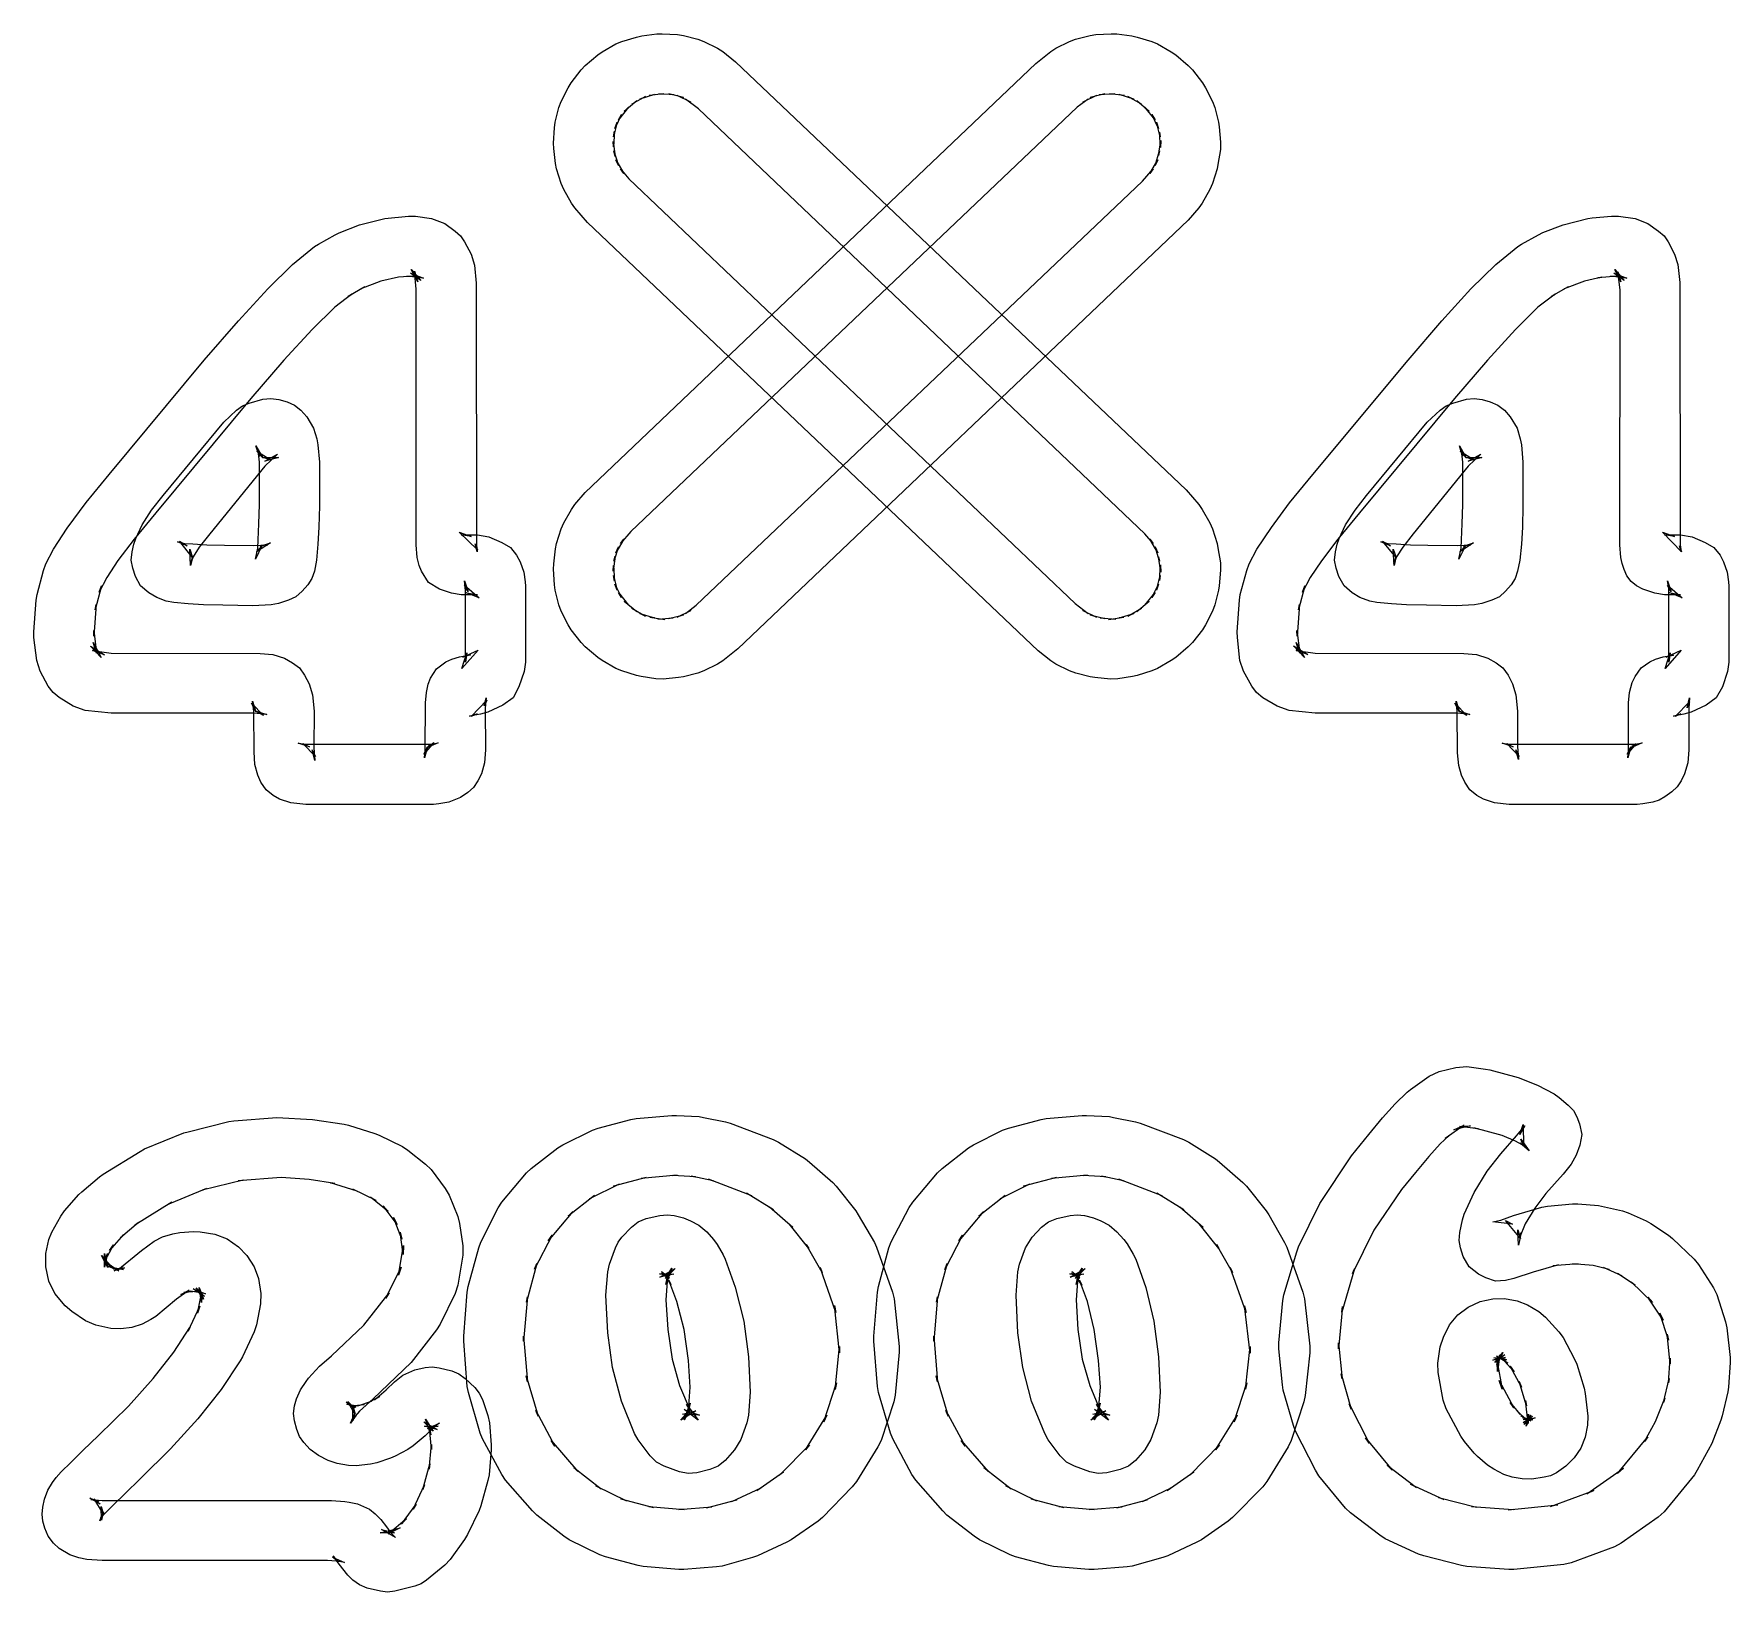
# Model space of a CAD drawing. Extents: x 96.4 to 183.2, y 20.7 to 100.5.
import ezdxf

# ---------------------------------------------------------------- set-up
doc = ezdxf.new("R2010")
doc.units = 0

msp = doc.modelspace()

# ---------------------------------------------------------------- linework, layer by layer
at = {"layer": 'TEXTO'}
for p, q in [((125.4522, 99.5645), (126.1505, 99.9688)), ((126.1505, 99.9688), (126.4567, 100.0913)), ((126.4567, 100.0913), (127.204, 100.324)), ((127.204, 100.324), (127.4735, 100.3853)), ((127.4735, 100.3853), (128.2452, 100.4833)), ((128.2452, 100.4833), (128.527, 100.4833)), ((128.527, 100.4833), (129.311, 100.4465)), ((129.311, 100.4465), (129.605, 100.3975)), ((129.605, 100.3975), (130.34, 100.2138)), ((130.34, 100.2138), (130.6585, 100.0913)), ((130.6585, 100.0913), (131.3567, 99.7483)), ((148.6782, 99.7483), (149.3765, 100.0913)), ((149.3765, 100.0913), (149.6827, 100.2138)), ((149.6827, 100.2138), (150.43, 100.3975)), ((150.43, 100.3975), (150.724, 100.4465)), ((150.724, 100.4465), (151.508, 100.4833)), ((151.508, 100.4833), (151.7897, 100.4833)), ((151.7897, 100.4833), (152.5615, 100.3853)), ((152.5615, 100.3853), (152.831, 100.324)), ((152.831, 100.324), (153.5782, 100.0913)), ((153.5782, 100.0913), (153.8722, 99.9688)), ((153.8722, 99.9688), (154.5827, 99.5645)), ((124.5825, 98.8663), (125.2195, 99.4053)), ((125.2195, 99.4053), (125.4522, 99.5645)), ((131.3567, 99.7483), (131.6262, 99.5768)), ((131.6262, 99.5768), (132.2755, 99.0623)), ((132.2755, 99.0623), (155.3422, 77.1348)), ((132.2755, 99.0623), (132.2755, 99.0623)), ((147.6492, 98.9643), (148.4087, 99.5768)), ((148.4087, 99.5768), (148.6782, 99.7483)), ((154.5827, 99.5645), (154.8155, 99.4053)), ((154.8155, 99.4053), (155.4525, 98.8663)), ((123.8597, 97.9843), (124.3742, 98.6458)), ((124.3742, 98.6458), (124.5825, 98.8663)), ((124.5825, 77.0123), (147.6492, 98.9643)), ((155.4525, 98.8663), (155.6607, 98.6458)), ((155.6607, 98.6458), (156.1752, 97.9843)), ((123.3452, 97.0288), (123.7005, 97.727)), ((123.7005, 97.727), (123.8597, 97.9843)), ((127.6695, 97.286), (126.9712, 96.8818)), ((128.1227, 97.384), (127.3755, 97.1513)), ((127.3755, 97.1513), (127.6695, 97.286)), ((128.6127, 97.4208), (127.8532, 97.3228)), ((127.8532, 97.3228), (128.1227, 97.384)), ((128.3432, 97.4085), (128.6127, 97.4208)), ((129.1395, 97.3718), (128.3432, 97.4085)), ((129.605, 97.2248), (128.8577, 97.4085)), ((128.8577, 97.4085), (129.1395, 97.3718)), ((129.9847, 96.992), (129.2865, 97.335)), ((129.2865, 97.335), (129.605, 97.2248)), ((150.7485, 97.335), (150.0502, 96.992)), ((151.1772, 97.4085), (150.43, 97.2248)), ((150.43, 97.2248), (150.7485, 97.335)), ((151.6917, 97.4085), (150.8955, 97.3718)), ((150.8955, 97.3718), (151.1772, 97.4085)), ((152.1817, 97.3228), (151.4222, 97.4208)), ((151.4222, 97.4208), (151.6917, 97.4085)), ((152.6595, 97.1513), (151.9122, 97.384)), ((151.9122, 97.384), (152.1817, 97.3228)), ((153.0637, 96.8818), (152.3655, 97.286)), ((152.3655, 97.286), (152.6595, 97.1513)), ((156.1752, 97.9843), (156.3345, 97.727)), ((156.3345, 97.727), (156.6897, 97.0288)), ((123.039, 95.963), (123.2227, 96.7103)), ((123.2227, 96.7103), (123.3452, 97.0288)), ((126.7997, 96.7348), (126.2852, 96.0855)), ((127.2162, 97.0533), (126.5792, 96.5143)), ((126.5792, 96.5143), (126.7997, 96.7348)), ((149.7685, 96.7348), (126.9222, 75.0155)), ((126.9712, 96.8818), (127.2162, 97.0533)), ((129.7152, 97.1513), (129.9847, 96.992)), ((130.3767, 96.649), (129.7152, 97.1513)), ((129.7152, 97.1513), (129.7152, 97.1513)), ((153.223, 74.893), (130.3767, 96.649)), ((150.3197, 97.1513), (149.7685, 96.7348)), ((150.0502, 96.992), (150.3197, 97.1513)), ((153.4557, 96.5143), (152.8187, 97.0533)), ((152.8187, 97.0533), (153.0637, 96.8818)), ((153.7497, 96.0855), (153.2352, 96.7348)), ((153.2352, 96.7348), (153.4557, 96.5143)), ((156.6897, 97.0288), (156.8122, 96.7103)), ((156.8122, 96.7103), (156.996, 95.963)), ((122.9532, 94.885), (123.0022, 95.6813)), ((123.0022, 95.6813), (123.039, 95.963)), ((126.2117, 95.963), (126.028, 95.2158)), ((126.4445, 96.355), (126.1015, 95.6445)), ((126.1015, 95.6445), (126.2117, 95.963)), ((126.2852, 96.0855), (126.4445, 96.355)), ((153.9335, 95.6445), (153.5905, 96.355)), ((153.5905, 96.355), (153.7497, 96.0855)), ((154.007, 95.2158), (153.8232, 95.963)), ((153.8232, 95.963), (153.9335, 95.6445)), ((156.996, 95.963), (157.0327, 95.7303)), ((157.0327, 95.7303), (157.1062, 94.934)), ((122.9655, 94.6155), (122.9532, 94.885)), ((126.028, 94.7013), (126.0157, 94.983)), ((126.0157, 94.983), (126.1137, 94.2113)), ((126.028, 95.2158), (126.077, 95.4975)), ((126.077, 95.4975), (126.028, 94.7013)), ((153.9335, 94.2603), (154.0437, 95.032)), ((154.0315, 94.6645), (153.9702, 95.4608)), ((153.9702, 95.4608), (154.007, 95.2158)), ((154.0437, 95.032), (154.0315, 94.6645)), ((157.1062, 94.934), (157.094, 94.5665)), ((123.0512, 93.8438), (122.9655, 94.6155)), ((123.1125, 93.5743), (123.0512, 93.8438)), ((126.1137, 94.2113), (126.0525, 94.493)), ((126.0525, 94.493), (126.2852, 93.7458)), ((126.2852, 93.7458), (126.1505, 94.0398)), ((126.1505, 94.0398), (126.5547, 93.3415)), ((153.4802, 93.3415), (153.8845, 94.0398)), ((153.7497, 93.7458), (153.9825, 94.493)), ((153.8845, 94.0398), (153.7497, 93.7458)), ((153.9825, 94.493), (153.9335, 94.2603)), ((156.9715, 93.7948), (156.9225, 93.5743)), ((157.094, 94.5665), (156.9715, 93.7948)), ((123.3452, 92.827), (123.1125, 93.5743)), ((126.5547, 93.3415), (126.3832, 93.5743)), ((126.3832, 93.5743), (126.812, 93.072)), ((126.812, 93.072), (149.6582, 71.316)), ((130.2665, 71.2303), (153.1127, 92.9495)), ((153.1127, 92.9495), (153.6517, 93.5743)), ((153.6517, 93.5743), (153.4802, 93.3415)), ((153.6517, 93.5743), (153.6517, 93.5743)), ((156.9225, 93.5743), (156.6897, 92.827)), ((123.48, 92.5208), (123.3452, 92.827)), ((123.872, 91.8225), (123.48, 92.5208)), ((156.555, 92.5208), (156.163, 91.8225)), ((156.6897, 92.827), (156.555, 92.5208)), ((124.0435, 91.5775), (123.872, 91.8225)), ((124.6927, 90.8303), (124.0435, 91.5775)), ((155.9915, 91.5775), (155.4525, 90.9528)), ((156.163, 91.8225), (155.9915, 91.5775)), ((111.7812, 90.2055), (111.9895, 90.3035)), ((111.9895, 90.3035), (113.0185, 90.7078)), ((113.0185, 90.7078), (114.317, 91.0263)), ((114.317, 91.0263), (115.5297, 91.1488)), ((115.5297, 91.1488), (115.885, 91.1488)), ((115.885, 91.1488), (116.718, 91.0263)), ((116.718, 91.0263), (117.3917, 90.769)), ((117.3917, 90.769), (117.9307, 90.3893)), ((117.9307, 90.3893), (118.2002, 90.1443)), ((147.7595, 68.9028), (124.6927, 90.8303)), ((155.4525, 90.9528), (132.3857, 69.0008)), ((155.4525, 90.9528), (155.4525, 90.9528)), ((173.3865, 90.2055), (173.5947, 90.3158)), ((173.5947, 90.3158), (174.6482, 90.7078)), ((174.6482, 90.7078), (175.91, 91.0263)), ((175.91, 91.0263), (176.1182, 91.063)), ((176.1182, 91.063), (177.1227, 91.1488)), ((177.1227, 91.1488), (177.478, 91.1488)), ((177.478, 91.1488), (178.3232, 91.0263)), ((178.3232, 91.0263), (178.9847, 90.769)), ((178.9847, 90.769), (179.5237, 90.3893)), ((179.5237, 90.3893), (179.8055, 90.1443)), ((109.6007, 88.6865), (110.7277, 89.593)), ((110.7277, 89.593), (110.9237, 89.7155)), ((110.9237, 89.7155), (111.7812, 90.2055)), ((118.2002, 90.1443), (118.4085, 89.838)), ((118.4085, 89.838), (118.7392, 89.201)), ((171.1937, 88.6865), (172.3207, 89.593)), ((172.3207, 89.593), (172.5167, 89.7155)), ((172.5167, 89.7155), (173.3865, 90.2055)), ((179.8055, 90.1443), (180.0137, 89.838)), ((180.0137, 89.838), (180.3445, 89.201)), ((108.3267, 87.437), (109.6007, 88.6865)), ((118.7392, 89.201), (118.9107, 88.6498)), ((118.9107, 88.6498), (118.9965, 87.7188)), ((169.9197, 87.437), (171.1937, 88.6865)), ((180.3445, 89.201), (180.5037, 88.6865)), ((180.5037, 88.6865), (180.614, 87.7555)), ((114.121, 87.829), (113.092, 87.437)), ((115.0152, 88.025), (114.121, 87.829)), ((115.8115, 88.0863), (115.0152, 88.025)), ((116.3015, 87.976), (115.4562, 88.0863)), ((115.4562, 88.0863), (115.8115, 88.0863)), ((116.1667, 87.8658), (115.6277, 88.2333)), ((115.6277, 88.2333), (116.3015, 87.976)), ((116.0075, 87.7923), (115.6767, 88.417)), ((115.6767, 88.417), (116.1667, 87.8658)), ((115.836, 88.3435), (116.0075, 87.7923)), ((115.934, 87.4125), (115.836, 88.3435)), ((115.836, 88.3435), (115.836, 88.3435)), ((118.9965, 87.7188), (119.0087, 74.3295)), ((118.9965, 87.7188), (118.9965, 87.7188)), ((175.7385, 87.829), (174.685, 87.4248)), ((176.6205, 88.025), (175.7385, 87.829)), ((177.4167, 88.0863), (176.4122, 87.9883)), ((176.4122, 87.9883), (176.6205, 88.025)), ((177.8945, 87.976), (177.0615, 88.0863)), ((177.0615, 88.0863), (177.4167, 88.0863)), ((177.772, 87.8658), (177.233, 88.2333)), ((177.233, 88.2333), (177.8945, 87.976)), ((177.6005, 87.7923), (177.282, 88.417)), ((177.282, 88.417), (177.772, 87.8658)), ((177.4412, 88.3068), (177.6005, 87.7923)), ((177.5637, 87.3758), (177.4412, 88.3068)), ((177.4412, 88.3068), (177.4412, 88.3068)), ((180.614, 87.7555), (180.6262, 74.3295)), ((180.614, 87.7555), (180.614, 87.7555)), ((106.8322, 85.7955), (108.3267, 87.437)), ((112.6387, 87.1675), (111.7567, 86.4938)), ((113.3002, 87.535), (112.4427, 87.045)), ((112.4427, 87.045), (112.6387, 87.1675)), ((113.092, 87.437), (113.3002, 87.535)), ((115.9217, 74.3295), (115.934, 87.4125)), ((168.4252, 85.7955), (169.9197, 87.437)), ((174.2317, 87.1675), (173.3497, 86.4938)), ((174.9055, 87.535), (174.0357, 87.045)), ((174.0357, 87.045), (174.2317, 87.1675)), ((174.685, 87.4248), (174.9055, 87.535)), ((177.5515, 74.3295), (177.5637, 87.3758)), ((111.7567, 86.4938), (110.6052, 85.3545)), ((173.3497, 86.4938), (172.1982, 85.3545)), ((105.0805, 83.7865), (106.8322, 85.7955)), ((110.6052, 85.3545), (109.1597, 83.7743)), ((166.7102, 83.7865), (168.4252, 85.7955)), ((172.1982, 85.3545), (170.765, 83.7865)), ((100.2172, 77.9188), (105.0805, 83.7865)), ((109.1597, 83.7743), (107.457, 81.8265)), ((161.8225, 77.9188), (166.7102, 83.7865)), ((170.765, 83.7865), (169.0745, 81.8143)), ((107.457, 81.8265), (102.606, 75.971)), ((107.3835, 81.5815), (108.0817, 81.7775)), ((108.0817, 81.7775), (108.486, 81.8265)), ((108.486, 81.8265), (108.8902, 81.7653)), ((108.8902, 81.7653), (109.319, 81.655)), ((109.319, 81.655), (109.6987, 81.4835)), ((169.0745, 81.8143), (164.2112, 75.971)), ((168.9887, 81.5815), (169.687, 81.7775)), ((169.687, 81.7775), (170.0912, 81.8265)), ((170.0912, 81.8265), (170.4955, 81.7653)), ((170.4955, 81.7653), (170.912, 81.655)), ((170.912, 81.655), (171.304, 81.4835)), ((106.085, 80.6138), (106.7342, 81.2263)), ((106.7342, 81.2263), (107.0405, 81.4468)), ((107.0405, 81.4468), (107.3835, 81.5815)), ((109.6987, 81.4835), (110.0295, 81.214)), ((110.0295, 81.214), (110.3357, 80.8833)), ((110.3357, 80.8833), (110.6787, 80.2953)), ((167.678, 80.6138), (168.3395, 81.2263)), ((168.3395, 81.2263), (168.6457, 81.4468)), ((168.6457, 81.4468), (168.9887, 81.5815)), ((171.304, 81.4835), (171.6347, 81.214)), ((171.6347, 81.214), (171.9287, 80.8833)), ((171.9287, 80.8833), (172.284, 80.2953)), ((102.9735, 76.853), (106.085, 80.6138)), ((110.6787, 80.2953), (110.838, 79.7563)), ((164.5787, 76.853), (167.678, 80.6138)), ((172.284, 80.2953), (172.4432, 79.7563)), ((107.898, 78.8498), (107.7265, 79.3888)), ((107.7265, 79.3888), (108.0817, 78.7885)), ((108.0817, 78.7885), (107.7755, 79.1193)), ((107.7755, 79.1193), (108.486, 78.6783)), ((107.898, 78.5558), (107.8367, 79.156)), ((107.8367, 79.156), (107.898, 78.8498)), ((110.838, 79.7563), (110.8992, 79.45)), ((110.8992, 79.45), (110.985, 78.5558)), ((169.491, 78.862), (169.3317, 79.3888)), ((169.3317, 79.3888), (169.6747, 78.7885)), ((169.6747, 78.7885), (169.3685, 79.1193)), ((169.3685, 79.1193), (170.0912, 78.6783)), ((169.5032, 78.5558), (169.4297, 79.156)), ((169.4297, 79.156), (169.491, 78.862)), ((172.4432, 79.7563), (172.5045, 79.45)), ((172.5045, 79.45), (172.578, 78.5558)), ((108.1797, 78.3598), (105.3622, 74.893)), ((107.898, 77.6248), (107.898, 78.5558)), ((108.486, 78.6783), (108.0695, 78.8008)), ((108.0695, 78.8008), (108.878, 78.8008)), ((108.1797, 78.6048), (108.829, 78.9723)), ((108.829, 78.9723), (108.1797, 78.3598)), ((108.878, 78.8008), (108.1797, 78.6048)), ((110.985, 78.5558), (110.985, 77.6248)), ((169.7727, 78.3598), (166.9552, 74.893)), ((169.5032, 77.6248), (169.5032, 78.5558)), ((170.0912, 78.6783), (169.6747, 78.8008)), ((169.6747, 78.8008), (170.4832, 78.8008)), ((170.4342, 78.9723), (169.7727, 78.3598)), ((169.785, 78.6048), (170.4342, 78.9723)), ((170.4832, 78.8008), (169.785, 78.6048)), ((172.578, 78.5558), (172.578, 77.6248)), ((99.0412, 76.4855), (100.2172, 77.9188)), ((107.898, 76.3998), (107.898, 77.6248)), ((107.898, 77.6248), (107.898, 77.6248)), ((110.985, 77.6248), (110.9727, 76.3263)), ((160.6342, 76.4733), (161.8225, 77.9188)), ((169.5032, 76.3998), (169.5032, 77.6248)), ((169.5032, 77.6248), (169.5032, 77.6248)), ((172.578, 77.6248), (172.578, 76.3263)), ((98.0612, 75.187), (99.0412, 76.4855)), ((102.3855, 76.0935), (102.9735, 76.853)), ((124.0435, 76.3875), (124.5825, 77.0123)), ((155.3422, 77.1348), (155.9915, 76.3875)), ((159.7032, 75.2115), (160.6342, 76.4733)), ((163.9907, 76.0935), (164.5787, 76.853)), ((102.606, 75.971), (101.4912, 74.6113)), ((101.9077, 75.3463), (102.3855, 76.0935)), ((107.8735, 75.3953), (107.898, 76.3998)), ((110.9727, 76.3263), (110.9482, 75.2238)), ((110.9727, 76.3263), (110.9727, 76.3263)), ((123.48, 75.4443), (123.872, 76.1425)), ((123.872, 76.1425), (124.0435, 76.3875)), ((155.9915, 76.3875), (156.163, 76.1425)), ((156.163, 76.1425), (156.555, 75.4443)), ((164.2112, 75.971), (163.1087, 74.6235)), ((163.5007, 75.3463), (163.9907, 76.0935)), ((169.4787, 75.3953), (169.5032, 76.3998)), ((172.578, 76.3263), (172.5535, 75.2238)), ((172.578, 76.3263), (172.578, 76.3263)), ((97.363, 74.0968), (98.0612, 75.187)), ((101.577, 74.648), (101.9077, 75.3463)), ((105.3622, 74.893), (104.8232, 74.207)), ((107.8367, 74.5868), (107.8735, 75.3953)), ((110.9482, 75.2238), (110.8992, 74.3663)), ((119.07, 74.0723), (118.1267, 74.9788)), ((118.1267, 74.9788), (118.7392, 74.7583)), ((118.7392, 74.7583), (118.237, 74.844)), ((118.237, 74.844), (119.0577, 74.844)), ((119.0577, 74.844), (119.6457, 74.7338)), ((119.6457, 74.7338), (120.3195, 74.452)), ((123.1125, 74.403), (123.3452, 75.138)), ((123.3452, 75.138), (123.48, 75.4443)), ((126.9222, 75.0155), (126.3832, 74.3908)), ((153.6517, 74.3908), (153.223, 74.893)), ((156.555, 75.4443), (156.6897, 75.138)), ((156.6897, 75.138), (156.9225, 74.403)), ((158.9682, 74.0968), (159.7032, 75.2115)), ((163.17, 74.648), (163.5007, 75.3463)), ((166.9552, 74.893), (166.4285, 74.207)), ((169.4297, 74.5868), (169.4787, 75.3953)), ((172.5535, 75.2238), (172.5045, 74.3663)), ((180.6997, 73.9743), (179.732, 74.9788)), ((179.732, 74.9788), (180.3445, 74.7583)), ((180.3445, 74.7583), (179.83, 74.844)), ((179.83, 74.844), (180.6507, 74.844)), ((180.6507, 74.844), (181.2387, 74.7338)), ((181.2387, 74.7338), (181.9125, 74.452)), ((96.971, 73.3495), (97.363, 74.0968)), ((101.4912, 74.6113), (100.6582, 73.521)), ((101.3442, 73.5455), (101.381, 73.962)), ((101.381, 73.962), (101.479, 74.3663)), ((101.479, 74.3663), (101.577, 74.648)), ((104.1985, 74.2805), (103.7085, 74.4765)), ((103.7085, 74.4765), (104.076, 74.403)), ((104.4802, 73.6803), (103.8065, 74.5133)), ((103.8065, 74.5133), (104.1985, 74.2805)), ((104.076, 74.403), (104.4925, 74.3785)), ((104.3822, 73.2638), (104.3455, 74.0968)), ((104.3455, 74.0968), (104.4802, 73.6803)), ((104.4925, 74.3785), (105.2152, 74.3295)), ((104.8232, 74.207), (104.517, 73.7048)), ((105.2152, 74.3295), (106.1217, 74.305)), ((106.1217, 74.305), (107.6162, 74.2928)), ((107.6162, 74.2928), (108.3267, 74.3295)), ((108.0327, 74.2805), (107.702, 73.5945)), ((107.702, 73.5945), (107.8122, 74.158)), ((108.4615, 74.4275), (107.751, 73.962)), ((107.751, 73.962), (108.0327, 74.2805)), ((107.8122, 74.158), (107.8367, 74.5868)), ((107.947, 74.256), (108.4615, 74.4275)), ((108.3267, 74.3295), (107.947, 74.256)), ((110.8992, 74.3663), (110.8257, 73.5333)), ((115.983, 73.6803), (115.9217, 74.3295)), ((119.0455, 73.962), (118.9475, 74.3785)), ((118.9475, 74.3785), (119.07, 74.0723)), ((119.0087, 74.3295), (119.0455, 73.962)), ((120.3195, 74.452), (120.7482, 74.1825)), ((120.7482, 74.1825), (121.0667, 73.7905)), ((122.9655, 73.3495), (123.0512, 74.1213)), ((123.0512, 74.1213), (123.1125, 74.403)), ((126.2852, 74.2193), (126.0525, 73.4843)), ((126.5547, 74.6235), (126.1505, 73.9253)), ((126.1505, 73.9253), (126.2852, 74.2193)), ((126.3832, 74.3908), (126.5547, 74.6235)), ((153.8845, 73.9253), (153.4802, 74.6235)), ((153.4802, 74.6235), (153.6517, 74.3908)), ((153.9825, 73.4843), (153.7497, 74.2193)), ((153.7497, 74.2193), (153.8845, 73.9253)), ((156.9225, 74.403), (156.9715, 74.1703)), ((156.9715, 74.1703), (157.094, 73.3985)), ((158.5762, 73.3495), (158.9682, 74.0968)), ((163.1087, 74.6235), (162.2635, 73.5088)), ((162.9372, 73.5455), (162.9862, 73.962)), ((162.9862, 73.962), (163.072, 74.3663)), ((163.072, 74.3663), (163.17, 74.648)), ((165.8037, 74.2805), (165.3015, 74.4765)), ((165.3015, 74.4765), (165.6812, 74.403)), ((166.0855, 73.6803), (165.3995, 74.5133)), ((165.3995, 74.5133), (165.8037, 74.2805)), ((165.6812, 74.403), (166.0977, 74.3785)), ((165.9875, 73.2638), (165.9385, 74.0968)), ((165.9385, 74.0968), (166.0855, 73.6803)), ((166.0977, 74.3785), (166.8205, 74.3295)), ((166.4285, 74.207), (166.11, 73.7048)), ((166.8205, 74.3295), (167.7147, 74.305)), ((167.7147, 74.305), (169.2215, 74.2928)), ((169.2215, 74.2928), (169.9197, 74.3295)), ((169.638, 74.2805), (169.295, 73.5945)), ((169.295, 73.5945), (169.4175, 74.158)), ((170.0545, 74.4275), (169.3562, 73.962)), ((169.3562, 73.962), (169.638, 74.2805)), ((169.4175, 74.158), (169.4297, 74.5868)), ((169.54, 74.256), (170.0545, 74.4275)), ((169.9197, 74.3295), (169.54, 74.256)), ((172.5045, 74.3663), (172.431, 73.5333)), ((177.6005, 73.6803), (177.5515, 74.3295)), ((180.6752, 73.962), (180.6017, 74.2683)), ((180.6017, 74.2683), (180.6997, 73.9743)), ((180.6262, 74.3295), (180.6752, 73.962)), ((181.9125, 74.452), (182.3535, 74.1825)), ((182.3535, 74.1825), (182.672, 73.7905)), ((96.5177, 71.7815), (96.8485, 73.0188)), ((96.8485, 73.0188), (96.971, 73.3495)), ((100.6582, 73.521), (100.0947, 72.6513)), ((101.4177, 73.129), (101.3442, 73.5455)), ((101.5647, 72.7003), (101.4177, 73.129)), ((104.517, 73.7048), (104.3822, 73.374)), ((104.3822, 73.374), (104.4802, 73.6558)), ((104.4802, 73.6558), (104.3822, 73.2638)), ((110.7155, 72.9698), (110.593, 72.6023)), ((110.8257, 73.5333), (110.7155, 72.9698)), ((116.081, 73.2638), (115.983, 73.6803)), ((116.1912, 72.9698), (116.081, 73.2638)), ((116.5587, 72.4063), (116.1912, 72.9698)), ((121.0667, 73.7905), (121.2505, 73.4598)), ((121.2505, 73.4598), (121.4342, 72.9208)), ((122.9532, 73.08), (122.9655, 73.3495)), ((123.0022, 72.2838), (122.9532, 73.08)), ((126.1137, 73.7538), (126.0157, 72.982)), ((126.0157, 72.982), (126.028, 73.2638)), ((126.028, 73.2638), (126.077, 72.4675)), ((126.0525, 73.4843), (126.1137, 73.7538)), ((154.0437, 72.933), (153.9335, 73.7048)), ((153.9335, 73.7048), (153.9825, 73.4843)), ((153.9702, 72.5043), (154.0315, 73.3005)), ((154.0315, 73.3005), (154.0437, 72.933)), ((157.1062, 73.031), (157.0327, 72.2348)), ((157.094, 73.3985), (157.1062, 73.031)), ((158.1107, 71.7815), (158.4415, 73.0188)), ((158.4415, 73.0188), (158.5762, 73.3495)), ((162.2635, 73.5088), (161.6877, 72.6513)), ((163.023, 73.129), (162.9372, 73.5455)), ((163.1577, 72.7003), (163.023, 73.129)), ((166.11, 73.7048), (165.9752, 73.374)), ((165.9752, 73.374), (166.0732, 73.6558)), ((166.0732, 73.6558), (165.9875, 73.2638)), ((172.3085, 72.9698), (172.186, 72.6023)), ((172.431, 73.5333), (172.3085, 72.9698)), ((177.6617, 73.374), (177.6005, 73.6803)), ((177.7597, 73.0678), (177.6617, 73.374)), ((177.9067, 72.737), (177.7597, 73.0678)), ((182.672, 73.7905), (182.8557, 73.4598)), ((182.8557, 73.4598), (183.0395, 72.9208)), ((99.8252, 72.2348), (99.4945, 70.9975)), ((100.0947, 72.6513), (99.6905, 71.904)), ((99.6905, 71.904), (99.8252, 72.2348)), ((101.822, 72.2225), (101.5647, 72.7003)), ((102.2385, 71.8673), (101.822, 72.2225)), ((110.3725, 72.2838), (110.0907, 71.953)), ((110.593, 72.6023), (110.3725, 72.2838)), ((117.1222, 72.0633), (116.5587, 72.4063)), ((118.4575, 71.9898), (118.3962, 72.4798)), ((118.3962, 72.4798), (118.58, 71.9408)), ((118.58, 71.9408), (118.3962, 72.2593)), ((118.3962, 72.2593), (119.1435, 71.61)), ((118.4452, 68.3148), (118.4452, 72.2103)), ((118.4452, 72.2103), (118.4575, 71.9898)), ((121.4342, 72.9208), (121.5077, 72.4308)), ((121.5077, 72.4308), (121.52, 72.2103)), ((121.52, 72.2103), (121.52, 68.3148)), ((123.039, 72.002), (123.0022, 72.2838)), ((126.077, 72.4675), (126.028, 72.7493)), ((126.028, 72.7493), (126.2117, 72.002)), ((126.2117, 72.002), (126.1015, 72.3205)), ((126.1015, 72.3205), (126.4445, 71.6223)), ((153.5905, 71.6223), (153.9335, 72.3205)), ((153.8232, 72.002), (154.007, 72.7493)), ((153.9335, 72.3205), (153.8232, 72.002)), ((154.007, 72.7493), (153.9702, 72.5043)), ((157.0327, 72.2348), (156.996, 72.002)), ((161.4182, 72.2348), (161.0997, 70.9975)), ((161.6877, 72.6513), (161.2957, 71.904)), ((161.2957, 71.904), (161.4182, 72.2348)), ((163.4272, 72.2225), (163.1577, 72.7003)), ((163.8437, 71.8673), (163.4272, 72.2225)), ((171.9777, 72.2838), (171.696, 71.953)), ((172.186, 72.6023), (171.9777, 72.2838)), ((178.1272, 72.443), (177.9067, 72.737)), ((178.3967, 72.2225), (178.1272, 72.443)), ((178.7275, 72.0633), (178.3967, 72.2225)), ((180.0627, 71.9898), (179.9892, 72.4798)), ((179.9892, 72.4798), (180.173, 71.9408)), ((180.173, 71.9408), (179.9892, 72.2593)), ((179.9892, 72.2593), (180.7365, 71.61)), ((180.0505, 68.3148), (180.0505, 72.2103)), ((180.0505, 72.2103), (180.0627, 71.9898)), ((183.0395, 72.9208), (183.113, 72.4308)), ((183.113, 72.4308), (183.1252, 72.2103)), ((183.1252, 72.2103), (183.1252, 68.3148)), ((96.3585, 69.8705), (96.4687, 71.4998)), ((96.4687, 71.4998), (96.5177, 71.7815)), ((99.5435, 71.2793), (99.421, 69.65)), ((99.4945, 70.9975), (99.5435, 71.2793)), ((102.6427, 71.6345), (102.2385, 71.8673)), ((103.1327, 71.4385), (102.6427, 71.6345)), ((103.5125, 71.3773), (103.1327, 71.4385)), ((104.2475, 71.3038), (103.5125, 71.3773)), ((105.0315, 71.2548), (104.2475, 71.3038)), ((106.036, 71.2303), (105.0315, 71.2548)), ((107.5672, 71.2058), (106.036, 71.2303)), ((108.4982, 71.2548), (107.5672, 71.2058)), ((108.878, 71.3283), (108.4982, 71.2548)), ((109.3925, 71.4875), (108.878, 71.3283)), ((109.7722, 71.6713), (109.3925, 71.4875)), ((110.0907, 71.953), (109.7722, 71.6713)), ((117.7347, 71.855), (117.1222, 72.0633)), ((118.237, 71.7693), (117.7347, 71.855)), ((119.0577, 71.7693), (118.237, 71.7693)), ((119.1435, 71.61), (118.4575, 71.8795)), ((118.4575, 71.8795), (119.0577, 71.7693)), ((123.2227, 71.2548), (123.039, 72.002)), ((123.3452, 70.9363), (123.2227, 71.2548)), ((126.4445, 71.6223), (126.2852, 71.8795)), ((126.2852, 71.8795), (126.7997, 71.2303)), ((126.7997, 71.2303), (126.5792, 71.4508)), ((126.5792, 71.4508), (127.2162, 70.9118)), ((129.7152, 70.8138), (130.2665, 71.2303)), ((149.6582, 71.316), (150.3197, 70.8138)), ((152.8187, 70.9118), (153.4557, 71.4508)), ((153.2352, 71.2303), (153.7497, 71.8795)), ((153.4557, 71.4508), (153.2352, 71.2303)), ((153.7497, 71.8795), (153.5905, 71.6223)), ((156.8122, 71.2548), (156.6897, 70.9363)), ((156.996, 72.002), (156.8122, 71.2548)), ((157.9515, 69.8705), (158.074, 71.4998)), ((158.074, 71.4998), (158.1107, 71.7815)), ((161.1365, 71.2793), (161.0262, 69.65)), ((161.0997, 70.9975), (161.1365, 71.2793)), ((164.2357, 71.6345), (163.8437, 71.8673)), ((164.738, 71.4385), (164.2357, 71.6345)), ((165.1055, 71.3773), (164.738, 71.4385)), ((165.8527, 71.3038), (165.1055, 71.3773)), ((166.6245, 71.2548), (165.8527, 71.3038)), ((167.6412, 71.2303), (166.6245, 71.2548)), ((169.1725, 71.2058), (167.6412, 71.2303)), ((170.1035, 71.2548), (169.1725, 71.2058)), ((170.4832, 71.3283), (170.1035, 71.2548)), ((170.9977, 71.4875), (170.4832, 71.3283)), ((171.3775, 71.6713), (170.9977, 71.4875)), ((171.696, 71.953), (171.3775, 71.6713)), ((179.3277, 71.855), (178.7275, 72.0633)), ((179.83, 71.7693), (179.3277, 71.855)), ((180.6507, 71.7693), (179.83, 71.7693)), ((180.7365, 71.61), (180.0627, 71.8795)), ((180.0627, 71.8795), (180.6507, 71.7693)), ((123.7005, 70.238), (123.3452, 70.9363)), ((127.2162, 70.9118), (126.9712, 71.0833)), ((126.9712, 71.0833), (127.6695, 70.679)), ((127.6695, 70.679), (127.3755, 70.8138)), ((127.3755, 70.8138), (128.1227, 70.581)), ((128.1227, 70.581), (127.89, 70.63)), ((127.89, 70.63), (128.6617, 70.5075)), ((128.2942, 70.5198), (129.0905, 70.5933)), ((128.6617, 70.5075), (128.2942, 70.5198)), ((128.8577, 70.5565), (129.605, 70.7403)), ((129.0905, 70.5933), (128.8577, 70.5565)), ((129.2865, 70.63), (129.9847, 70.973)), ((129.605, 70.7403), (129.2865, 70.63)), ((129.9847, 70.973), (129.7152, 70.8138)), ((150.3197, 70.8138), (150.0502, 70.973)), ((150.0502, 70.973), (150.7485, 70.63)), ((150.7485, 70.63), (150.43, 70.7403)), ((150.43, 70.7403), (151.1772, 70.5565)), ((151.1772, 70.5565), (150.9445, 70.5933)), ((150.9445, 70.5933), (151.7407, 70.5198)), ((151.3732, 70.5075), (152.145, 70.63)), ((151.7407, 70.5198), (151.3732, 70.5075)), ((151.9122, 70.581), (152.6595, 70.8138)), ((152.145, 70.63), (151.9122, 70.581)), ((152.3655, 70.679), (153.0637, 71.0833)), ((152.6595, 70.8138), (152.3655, 70.679)), ((153.0637, 71.0833), (152.8187, 70.9118)), ((156.6897, 70.9363), (156.3345, 70.238)), ((96.3585, 69.5765), (96.3585, 69.8705)), ((96.5055, 68.4128), (96.3585, 69.5765)), ((99.421, 69.65), (99.421, 69.944)), ((99.421, 69.944), (99.5557, 68.7803)), ((123.8597, 69.9808), (123.7005, 70.238)), ((124.3742, 69.3193), (123.8597, 69.9808)), ((156.1752, 69.9808), (155.6607, 69.3193)), ((156.3345, 70.238), (156.1752, 69.9808)), ((157.9637, 69.5765), (157.9515, 69.8705)), ((158.0985, 68.4128), (157.9637, 69.5765)), ((161.0262, 69.65), (161.014, 69.944)), ((161.014, 69.944), (161.161, 68.7803)), ((99.8007, 68.5598), (99.2495, 69.1355)), ((99.2495, 69.1355), (99.9722, 68.6945)), ((99.9722, 68.6945), (99.3597, 68.915)), ((99.3597, 68.915), (100.3152, 68.7803)), ((99.5557, 68.7803), (99.3842, 69.3315)), ((99.3842, 69.3315), (99.8007, 68.5598)), ((100.3152, 68.7803), (107.947, 68.768)), ((107.947, 68.768), (108.5962, 68.7068)), ((108.5962, 68.7068), (109.1842, 68.523)), ((117.7592, 68.474), (118.1512, 68.5965)), ((118.1512, 68.5965), (118.7025, 68.6945)), ((119.0945, 68.9273), (118.2615, 67.9963)), ((118.2615, 67.9963), (118.5187, 68.7925)), ((118.3227, 68.572), (119.0945, 68.9273)), ((118.7025, 68.6945), (118.3227, 68.572)), ((118.5187, 68.7925), (118.4452, 68.3148)), ((124.5825, 69.0988), (124.3742, 69.3193)), ((125.2195, 68.5598), (124.5825, 69.0988)), ((132.3857, 69.0008), (131.6262, 68.3883)), ((148.4087, 68.3883), (147.7595, 68.9028)), ((155.4525, 69.0988), (154.8155, 68.5598)), ((155.6607, 69.3193), (155.4525, 69.0988)), ((161.406, 68.5598), (160.8302, 69.1478)), ((160.8302, 69.1478), (161.5775, 68.7068)), ((161.161, 68.7803), (160.9772, 69.3315)), ((160.9772, 69.3315), (161.406, 68.5598)), ((161.5775, 68.7068), (160.9772, 68.915)), ((160.9772, 68.915), (161.945, 68.7803)), ((161.945, 68.7803), (169.5522, 68.768)), ((169.5522, 68.768), (170.2015, 68.7068)), ((170.2015, 68.7068), (170.7895, 68.523)), ((179.3767, 68.474), (179.7565, 68.5965)), ((179.7565, 68.5965), (180.2955, 68.6823)), ((180.6875, 68.9273), (179.8667, 67.9963)), ((179.8667, 67.9963), (180.124, 68.7925)), ((179.9157, 68.572), (180.6875, 68.9273)), ((180.2955, 68.6823), (179.9157, 68.572)), ((180.124, 68.7925), (180.0505, 68.3148)), ((96.677, 67.8615), (96.5055, 68.4128)), ((97.0935, 67.0898), (96.677, 67.8615)), ((109.1842, 68.523), (109.6007, 68.278)), ((109.6007, 68.278), (109.956, 68.0208)), ((109.956, 68.0208), (110.2132, 67.6533)), ((116.6567, 67.494), (116.9752, 67.984)), ((116.9752, 67.984), (117.453, 68.3393)), ((117.453, 68.3393), (117.7592, 68.474)), ((121.4465, 67.837), (121.1892, 67.053)), ((121.52, 68.3148), (121.4465, 67.837)), ((125.4522, 68.4005), (125.2195, 68.5598)), ((126.1505, 67.9963), (125.4522, 68.4005)), ((126.4567, 67.8738), (126.1505, 67.9963)), ((127.204, 67.641), (126.4567, 67.8738)), ((130.34, 67.7513), (129.605, 67.5675)), ((130.6585, 67.8738), (130.34, 67.7513)), ((131.3567, 68.2168), (130.6585, 67.8738)), ((131.6262, 68.3883), (131.3567, 68.2168)), ((148.6782, 68.2168), (148.4087, 68.3883)), ((149.3765, 67.8738), (148.6782, 68.2168)), ((149.695, 67.7513), (149.3765, 67.8738)), ((150.43, 67.5675), (149.695, 67.7513)), ((153.5782, 67.8738), (152.831, 67.641)), ((153.8722, 67.9963), (153.5782, 67.8738)), ((154.5827, 68.4005), (153.8722, 67.9963)), ((154.8155, 68.5598), (154.5827, 68.4005)), ((158.2822, 67.8615), (158.0985, 68.4128)), ((158.6987, 67.0898), (158.2822, 67.8615)), ((170.7895, 68.523), (171.206, 68.278)), ((171.206, 68.278), (171.5612, 68.0208)), ((171.5612, 68.0208), (171.8185, 67.6533)), ((178.3232, 67.5798), (178.6295, 68.0208)), ((178.6295, 68.0208), (179.0705, 68.3393)), ((179.0705, 68.3393), (179.3767, 68.474)), ((183.0517, 67.837), (182.7945, 67.053)), ((183.1252, 68.3148), (183.0517, 67.837)), ((97.3385, 66.759), (97.0935, 67.0898)), ((110.2132, 67.6533), (110.446, 67.2123)), ((110.446, 67.2123), (110.6175, 66.6488)), ((116.4485, 66.7713), (116.5465, 67.1878)), ((116.5465, 67.1878), (116.6567, 67.494)), ((121.1892, 67.053), (120.883, 66.4895)), ((127.4367, 67.5798), (127.204, 67.641)), ((128.1962, 67.4695), (127.4367, 67.5798)), ((128.5637, 67.4573), (128.1962, 67.4695)), ((129.36, 67.5308), (128.5637, 67.4573)), ((129.605, 67.5675), (129.36, 67.5308)), ((150.675, 67.5308), (150.43, 67.5675)), ((151.4712, 67.4573), (150.675, 67.5308)), ((151.8387, 67.4695), (151.4712, 67.4573)), ((152.5982, 67.5798), (151.8387, 67.4695)), ((152.831, 67.641), (152.5982, 67.5798)), ((158.9437, 66.759), (158.6987, 67.0898)), ((171.8185, 67.6533), (172.0512, 67.2123)), ((172.0512, 67.2123), (172.2227, 66.6488)), ((178.0415, 66.7713), (178.1762, 67.2735)), ((178.1762, 67.2735), (178.3232, 67.5798)), ((182.7945, 67.053), (182.476, 66.4895)), ((97.6447, 66.514), (97.3385, 66.759)), ((98.3675, 66.073), (97.6447, 66.514)), ((98.98, 65.8525), (98.3675, 66.073)), ((107.7265, 65.779), (107.4937, 66.22)), ((107.4937, 66.22), (108.1062, 65.5953)), ((107.6162, 65.8158), (107.555, 66.3303)), ((107.555, 66.3303), (107.7265, 65.779)), ((110.6175, 66.6488), (110.7032, 65.8158)), ((116.3872, 63.8313), (116.3995, 66.2323)), ((116.3995, 66.2323), (116.4485, 66.7713)), ((118.7392, 65.534), (119.5355, 66.3793)), ((119.413, 66.0853), (119.511, 66.5018)), ((119.5355, 66.3793), (119.413, 66.0853)), ((119.511, 66.5018), (119.462, 65.9628)), ((120.3685, 66.122), (119.5967, 65.7668)), ((120.883, 66.4895), (120.3685, 66.122)), ((159.2622, 66.5018), (158.9437, 66.759)), ((160.0095, 66.0608), (159.2622, 66.5018)), ((160.6097, 65.8525), (160.0095, 66.0608)), ((169.3317, 65.779), (169.099, 66.22)), ((169.099, 66.22), (169.7115, 65.5953)), ((169.2215, 65.8158), (169.1602, 66.3303)), ((169.1602, 66.3303), (169.3317, 65.779)), ((172.2227, 66.6488), (172.2962, 65.8158)), ((177.9925, 66.2323), (178.0415, 66.7713)), ((177.9925, 63.8313), (177.9925, 66.2323)), ((180.369, 65.534), (181.1162, 66.2935)), ((180.9815, 65.9873), (181.1162, 66.5018)), ((181.1162, 66.2935), (180.9815, 65.9873)), ((181.1162, 66.5018), (181.0672, 65.9628)), ((181.9615, 66.122), (181.202, 65.7668)), ((182.476, 66.4895), (181.9615, 66.122)), ((100.3152, 65.7055), (98.98, 65.8525)), ((107.6162, 65.7055), (100.3152, 65.7055)), ((107.6285, 63.721), (107.6162, 65.8158)), ((108.2777, 65.6443), (107.6162, 65.7055)), ((108.1062, 65.5953), (107.6897, 65.828)), ((107.6897, 65.828), (108.2777, 65.6443)), ((110.7032, 65.8158), (110.691, 63.9415)), ((118.6535, 65.5585), (119.0455, 65.681)), ((119.217, 65.6565), (118.6535, 65.5585)), ((119.0455, 65.681), (118.7392, 65.534)), ((119.5967, 65.7668), (119.217, 65.6565)), ((119.462, 65.9628), (119.4742, 63.8313)), ((161.945, 65.7055), (160.6097, 65.8525)), ((169.2215, 65.7055), (161.945, 65.7055)), ((169.2337, 63.672), (169.2215, 65.8158)), ((169.8707, 65.6443), (169.2215, 65.7055)), ((169.7115, 65.5953), (169.2827, 65.828)), ((169.2827, 65.828), (169.8707, 65.6443)), ((172.2962, 65.8158), (172.2962, 64.0028)), ((180.2832, 65.5585), (180.663, 65.681)), ((180.8222, 65.6565), (180.2832, 65.5585)), ((180.663, 65.681), (180.369, 65.534)), ((181.202, 65.7668), (180.8222, 65.6565)), ((181.0672, 65.9628), (181.0672, 63.8313)), ((107.6652, 63.0718), (107.6285, 63.721)), ((110.4582, 63.9783), (109.8825, 64.1743)), ((109.8825, 64.1743), (110.2745, 64.113)), ((110.7645, 63.4883), (110.1275, 64.162)), ((110.1275, 64.162), (110.4582, 63.9783)), ((110.2745, 64.113), (116.816, 64.113)), ((110.74, 63.2923), (110.6052, 63.8313)), ((110.6052, 63.8313), (110.7645, 63.4883)), ((110.691, 63.9415), (110.74, 63.2923)), ((116.8282, 64.1988), (116.326, 63.6108)), ((116.326, 63.6108), (116.5097, 63.9905)), ((116.5097, 63.9905), (116.3505, 63.427)), ((116.3505, 63.427), (116.3872, 63.8313)), ((116.4485, 63.9415), (116.8282, 64.1988)), ((117.0487, 64.1865), (116.4485, 63.9415)), ((116.5342, 64.0885), (117.0487, 64.1865)), ((116.816, 64.113), (116.5342, 64.0885)), ((119.4742, 63.8313), (119.4252, 63.1698)), ((169.295, 63.0228), (169.2337, 63.672)), ((172.088, 63.9783), (171.5122, 64.1743)), ((171.5122, 64.1743), (171.8797, 64.113)), ((172.382, 63.4883), (171.7572, 64.162)), ((171.7572, 64.162), (172.088, 63.9783)), ((171.8797, 64.113), (178.4335, 64.113)), ((172.3575, 63.3413), (172.2227, 63.8313)), ((172.2227, 63.8313), (172.382, 63.4883)), ((172.2962, 64.0028), (172.3575, 63.3413)), ((178.3845, 64.162), (177.919, 63.6108)), ((177.919, 63.6108), (178.1027, 63.9905)), ((178.1027, 63.9905), (177.9557, 63.427)), ((177.9557, 63.427), (177.9925, 63.8313)), ((178.6785, 64.1865), (178.0415, 63.9048)), ((178.0415, 63.9048), (178.3845, 64.162)), ((178.164, 64.0885), (178.6785, 64.1865)), ((178.4335, 64.113), (178.164, 64.0885)), ((181.0672, 63.8313), (181.0182, 63.1698)), ((107.8122, 62.5328), (107.6652, 63.0718)), ((107.9715, 62.1775), (107.8122, 62.5328)), ((119.266, 62.6063), (119.0822, 62.2388)), ((119.4252, 63.1698), (119.266, 62.6063)), ((169.4297, 62.5328), (169.295, 63.0228)), ((169.6012, 62.1775), (169.4297, 62.5328)), ((180.859, 62.6063), (180.6752, 62.2388)), ((181.0182, 63.1698), (180.859, 62.6063)), ((108.241, 61.7855), (107.9715, 62.1775)), ((108.6085, 61.4915), (108.241, 61.7855)), ((118.5677, 61.6508), (118.2002, 61.3935)), ((118.8617, 61.908), (118.5677, 61.6508)), ((119.0822, 62.2388), (118.8617, 61.908)), ((169.8585, 61.7855), (169.6012, 62.1775)), ((170.226, 61.4915), (169.8585, 61.7855)), ((180.2097, 61.6875), (179.8545, 61.4303)), ((180.4792, 61.9325), (180.2097, 61.6875)), ((180.6752, 62.2388), (180.4792, 61.9325)), ((108.927, 61.3078), (108.6085, 61.4915)), ((109.515, 61.1118), (108.927, 61.3078)), ((110.2745, 61.0383), (109.515, 61.1118)), ((116.816, 61.0383), (110.2745, 61.0383)), ((117.0855, 61.0628), (116.816, 61.0383)), ((117.6, 61.1485), (117.0855, 61.0628)), ((118.2002, 61.3935), (117.6, 61.1485)), ((170.5567, 61.3078), (170.226, 61.4915)), ((171.1325, 61.1118), (170.5567, 61.3078)), ((171.8797, 61.0383), (171.1325, 61.1118)), ((178.4335, 61.0383), (171.8797, 61.0383)), ((178.7152, 61.0628), (178.4335, 61.0383)), ((179.2297, 61.1485), (178.7152, 61.0628)), ((179.5605, 61.2465), (179.2297, 61.1485)), ((179.8545, 61.4303), (179.5605, 61.2465)), ((166.8327, 46.4485), (167.7882, 47.1223)), ((167.7882, 47.1223), (168.3027, 47.3673)), ((168.3027, 47.3673), (169.148, 47.5755)), ((169.148, 47.5755), (169.7115, 47.6123)), ((169.148, 47.5755), (169.148, 47.5755)), ((169.7115, 47.6123), (170.667, 47.4898)), ((170.667, 47.4898), (170.8875, 47.4408)), ((170.8875, 47.4408), (172.333, 47.0488)), ((172.333, 47.0488), (173.3252, 46.669)), ((166.0365, 45.7013), (166.6612, 46.3015)), ((166.6612, 46.3015), (166.8327, 46.4485)), ((173.3252, 46.669), (174.1827, 46.2158)), ((174.1827, 46.2158), (174.44, 46.032)), ((174.44, 46.032), (174.9055, 45.64)), ((165.3995, 44.9908), (166.0365, 45.7013)), ((174.9055, 45.64), (175.1627, 45.3705)), ((175.1627, 45.3705), (175.3342, 45.0398)), ((104.2475, 44.2803), (106.3422, 44.7948)), ((106.3422, 44.7948), (106.5995, 44.8315)), ((106.5995, 44.8315), (108.7922, 45.003)), ((108.7922, 45.003), (110.6175, 44.905)), ((110.6175, 44.905), (112.2467, 44.66)), ((112.2467, 44.66), (112.4672, 44.611)), ((112.4672, 44.611), (113.8147, 44.1945)), ((123.431, 43.6065), (124.95, 44.3538)), ((124.95, 44.3538), (125.244, 44.464)), ((125.244, 44.464), (126.9222, 44.905)), ((126.9222, 44.905), (127.1795, 44.954)), ((127.1795, 44.954), (129.017, 45.1133)), ((129.017, 45.1133), (129.2497, 45.1133)), ((129.017, 45.1133), (129.017, 45.1133)), ((129.2497, 45.1133), (130.4135, 45.052)), ((130.4135, 45.052), (130.634, 45.0153)), ((130.634, 45.0153), (131.761, 44.7825)), ((131.761, 44.7825), (131.9937, 44.7213)), ((131.9937, 44.7213), (134.1987, 43.876)), ((144.452, 43.6065), (145.9465, 44.3538)), ((145.9465, 44.3538), (146.2405, 44.464)), ((146.2405, 44.464), (147.9187, 44.905)), ((147.9187, 44.905), (148.176, 44.954)), ((148.176, 44.954), (150.0257, 45.1133)), ((150.0257, 45.1133), (150.2462, 45.1133)), ((150.0257, 45.1133), (150.0257, 45.1133)), ((150.2462, 45.1133), (151.41, 45.052)), ((151.41, 45.052), (151.6305, 45.0153)), ((151.6305, 45.0153), (152.7575, 44.7825)), ((152.7575, 44.7825), (152.9902, 44.7213)), ((152.9902, 44.7213), (155.2075, 43.876)), ((164.689, 44.1333), (165.3995, 44.9908)), ((169.5767, 44.611), (168.609, 43.9373)), ((169.05, 44.3783), (169.5767, 44.611)), ((169.8952, 44.5865), (169.05, 44.3783)), ((169.05, 44.3783), (169.05, 44.3783)), ((169.3317, 44.5498), (169.8952, 44.5865)), ((170.2872, 44.4273), (169.3317, 44.5498)), ((171.5245, 44.0843), (170.0667, 44.4763)), ((170.0667, 44.4763), (170.2872, 44.4273)), ((172.2472, 44.072), (172.676, 44.5743)), ((172.4187, 44.1333), (172.6025, 44.6478)), ((172.676, 44.5743), (172.4187, 44.1333)), ((172.6025, 44.6478), (172.6147, 43.5453)), ((175.3342, 45.0398), (175.4812, 44.6845)), ((175.4812, 44.6845), (175.5915, 44.1455)), ((102.018, 43.3983), (104.027, 44.219)), ((104.027, 44.219), (104.2475, 44.2803)), ((113.8147, 44.1945), (114.0352, 44.0965)), ((114.0352, 44.0965), (115.2235, 43.5208)), ((115.2235, 43.5208), (115.5052, 43.337)), ((121.814, 42.3938), (123.1737, 43.4473)), ((123.1737, 43.4473), (123.431, 43.6065)), ((134.1987, 43.876), (134.4805, 43.7413)), ((134.4805, 43.7413), (135.8525, 42.8838)), ((142.8472, 42.3938), (144.1947, 43.4473)), ((144.1947, 43.4473), (144.452, 43.6065)), ((155.2075, 43.876), (155.477, 43.7413)), ((155.477, 43.7413), (156.849, 42.8838)), ((163.807, 43.043), (164.689, 44.1333)), ((168.3395, 43.6555), (167.7637, 43.0185)), ((168.7927, 44.072), (168.3395, 43.6555)), ((168.609, 43.9373), (168.7927, 44.072)), ((171.451, 43.1533), (172.2472, 44.072)), ((172.2105, 43.8025), (171.5245, 44.0843)), ((172.7005, 43.5208), (172.2105, 43.8025)), ((172.9087, 43.3003), (172.4432, 43.6923)), ((172.4432, 43.6923), (172.7005, 43.5208)), ((172.6147, 43.5453), (172.48, 43.9005)), ((172.48, 43.9005), (172.9087, 43.3003)), ((175.4935, 43.5943), (175.3097, 43.0798)), ((175.5915, 44.1455), (175.4935, 43.5943)), ((99.8987, 42.112), (101.7975, 43.2758)), ((101.7975, 43.2758), (102.018, 43.3983)), ((115.5052, 43.337), (116.4117, 42.6143)), ((116.4117, 42.6143), (116.6935, 42.3448)), ((135.8525, 42.8838), (136.0607, 42.7245)), ((136.0607, 42.7245), (137.249, 41.6833)), ((156.849, 42.8838), (157.0572, 42.7245)), ((157.0572, 42.7245), (158.2455, 41.6833)), ((162.19, 40.6053), (163.807, 43.043)), ((167.7637, 43.0185), (167.0777, 42.1978)), ((170.7527, 42.259), (171.451, 43.1533)), ((175.0525, 42.6265), (174.636, 42.112)), ((175.3097, 43.0798), (175.0525, 42.6265)), ((98.8085, 41.2055), (99.715, 41.9773)), ((99.715, 41.9773), (99.8987, 42.112)), ((107.0772, 41.8058), (104.9702, 41.2913)), ((109.0127, 41.9283), (106.82, 41.769)), ((106.82, 41.769), (107.0772, 41.8058)), ((110.446, 41.8303), (109.0127, 41.9283)), ((111.769, 41.622), (110.446, 41.8303)), ((116.6935, 42.3448), (117.4162, 41.377)), ((120.3195, 40.6788), (121.5812, 42.1733)), ((121.5812, 42.1733), (121.814, 42.3938)), ((127.7062, 41.9283), (126.028, 41.4873)), ((129.2865, 42.0508), (127.449, 41.8793)), ((127.449, 41.8793), (127.7062, 41.9283)), ((127.449, 41.8793), (127.449, 41.8793)), ((129.066, 42.0385), (129.2865, 42.0508)), ((130.2297, 41.9773), (129.066, 42.0385)), ((131.124, 41.769), (130.0092, 42.0018)), ((130.0092, 42.0018), (130.2297, 41.9773)), ((133.1085, 40.9973), (130.8912, 41.8425)), ((130.8912, 41.8425), (131.124, 41.769)), ((137.249, 41.6833), (137.4327, 41.4873)), ((141.3527, 40.6788), (142.6145, 42.1733)), ((142.6145, 42.1733), (142.8472, 42.3938)), ((148.7027, 41.9283), (147.0245, 41.4873)), ((150.2952, 42.0508), (148.4455, 41.8793)), ((148.4455, 41.8793), (148.7027, 41.9283)), ((148.4455, 41.8793), (148.4455, 41.8793)), ((150.0625, 42.0385), (150.2952, 42.0508)), ((151.2262, 41.9773), (150.0625, 42.0385)), ((152.1327, 41.769), (151.0057, 42.0018)), ((151.0057, 42.0018), (151.2262, 41.9773)), ((154.1172, 40.9973), (151.9, 41.8425)), ((151.9, 41.8425), (152.1327, 41.769)), ((158.2455, 41.6833), (158.4292, 41.4873)), ((167.0777, 42.1978), (166.3672, 41.328)), ((170.079, 41.1688), (170.7527, 42.259)), ((174.636, 42.112), (173.754, 41.1198)), ((97.9265, 40.2378), (98.6492, 41.0585)), ((98.6492, 41.0585), (98.8085, 41.2055)), ((105.1907, 41.3648), (103.1817, 40.544)), ((104.9702, 41.2913), (105.1907, 41.3648)), ((112.9082, 41.2423), (111.5485, 41.671)), ((111.5485, 41.671), (111.769, 41.622)), ((113.876, 40.7523), (112.6755, 41.3403)), ((112.6755, 41.3403), (112.9082, 41.2423)), ((114.5007, 40.201), (113.5942, 40.9238)), ((113.5942, 40.9238), (113.876, 40.7523)), ((117.4162, 41.377), (117.6122, 41.034)), ((117.6122, 41.034), (118.0532, 39.9315)), ((125.0602, 41.0095), (123.7005, 39.956)), ((126.3097, 41.5975), (124.7907, 40.8503)), ((124.7907, 40.8503), (125.0602, 41.0095)), ((126.028, 41.4873), (126.3097, 41.5975)), ((134.2232, 40.2745), (132.839, 41.132)), ((132.839, 41.132), (133.1085, 40.9973)), ((137.4327, 41.4873), (138.4372, 40.2255)), ((146.0812, 41.0095), (144.7337, 39.956)), ((147.3185, 41.5975), (145.824, 40.8503)), ((145.824, 40.8503), (146.0812, 41.0095)), ((147.0245, 41.4873), (147.3185, 41.5975)), ((155.2197, 40.2745), (153.8355, 41.132)), ((153.8355, 41.132), (154.1172, 40.9973)), ((158.4292, 41.4873), (159.4337, 40.2255)), ((166.3672, 41.328), (164.9585, 39.2333)), ((169.5767, 40.0663), (170.079, 41.1688)), ((173.754, 41.1198), (173.1905, 40.3725)), ((97.2772, 39.1353), (97.7305, 39.956)), ((97.7305, 39.956), (97.9265, 40.2378)), ((103.4145, 40.6665), (101.5157, 39.4905)), ((103.1817, 40.544), (103.4145, 40.6665)), ((114.954, 39.5273), (114.2312, 40.4828)), ((114.2312, 40.4828), (114.5007, 40.201)), ((119.2415, 38.633), (120.1235, 40.3848)), ((120.1235, 40.3848), (120.3195, 40.6788)), ((123.9455, 40.1888), (122.6837, 38.6943)), ((123.7005, 39.956), (123.9455, 40.1888)), ((127.7062, 39.8335), (128.4045, 39.9928)), ((128.4045, 39.9928), (128.772, 40.0295)), ((128.772, 40.0295), (129.1272, 39.9928)), ((129.1272, 39.9928), (129.605, 39.8703)), ((135.2032, 39.368), (134.015, 40.4215)), ((134.015, 40.4215), (134.2232, 40.2745)), ((138.4372, 40.2255), (138.5597, 40.0295)), ((138.5597, 40.0295), (139.3805, 38.6085)), ((140.2502, 38.6453), (141.1567, 40.397)), ((141.1567, 40.397), (141.3527, 40.6788)), ((144.9665, 40.1888), (143.7047, 38.6943)), ((144.7337, 39.956), (144.9665, 40.1888)), ((148.715, 39.8335), (149.4132, 39.9928)), ((149.4132, 39.9928), (149.7685, 40.0295)), ((149.7685, 40.0295), (150.136, 39.9928)), ((150.136, 39.9928), (150.6015, 39.8703)), ((156.212, 39.368), (155.0115, 40.4215)), ((155.0115, 40.4215), (155.2197, 40.2745)), ((159.4337, 40.2255), (159.5685, 40.0295)), ((159.5685, 40.0295), (160.377, 38.6085)), ((161.0997, 38.388), (162.19, 40.6053)), ((169.491, 39.7723), (169.5767, 40.0663)), ((171.451, 39.76), (172.1002, 39.9928)), ((172.1002, 39.9928), (173.558, 40.4215)), ((173.1905, 40.3725), (172.7005, 39.564)), ((173.558, 40.4215), (173.8397, 40.4705)), ((173.8397, 40.4705), (175.126, 40.593)), ((175.126, 40.593), (175.3955, 40.593)), ((175.3955, 40.593), (176.449, 40.495)), ((176.449, 40.495), (177.6862, 40.2255)), ((177.6862, 40.2255), (177.968, 40.1275)), ((177.968, 40.1275), (178.899, 39.711)), ((97.1302, 38.7555), (97.2772, 39.1353)), ((101.7117, 39.6253), (100.793, 38.8535)), ((101.5157, 39.4905), (101.7117, 39.6253)), ((103.4635, 39.0495), (103.831, 39.123)), ((103.831, 39.123), (104.5292, 39.172)), ((104.5292, 39.172), (104.8722, 39.1475)), ((104.8722, 39.1475), (105.6195, 39.0373)), ((115.199, 38.78), (114.758, 39.8825)), ((114.758, 39.8825), (114.954, 39.5273)), ((115.2602, 37.996), (115.101, 39.1353)), ((115.101, 39.1353), (115.199, 38.78)), ((118.0532, 39.9315), (118.1512, 39.5763)), ((118.1512, 39.5763), (118.3105, 38.437)), ((126.4567, 38.878), (126.9467, 39.3925)), ((126.9467, 39.3925), (127.2897, 39.662)), ((127.2897, 39.662), (127.7062, 39.8335)), ((129.605, 39.8703), (129.9725, 39.7233)), ((129.605, 39.8703), (129.605, 39.8703)), ((129.9725, 39.7233), (130.389, 39.4905)), ((130.389, 39.4905), (130.8055, 39.1598)), ((130.8055, 39.1598), (131.1485, 38.7678)), ((136.024, 38.3023), (135.0195, 39.564)), ((135.0195, 39.564), (135.2032, 39.368)), ((147.4532, 38.878), (147.9432, 39.3925)), ((147.9432, 39.3925), (148.2985, 39.662)), ((148.2985, 39.662), (148.715, 39.8335)), ((150.6015, 39.8703), (150.969, 39.7233)), ((150.6015, 39.8703), (150.6015, 39.8703)), ((150.969, 39.7233), (151.3977, 39.4905)), ((151.3977, 39.4905), (151.802, 39.1598)), ((151.802, 39.1598), (152.145, 38.7678)), ((157.0205, 38.3023), (156.016, 39.564)), ((156.016, 39.564), (156.212, 39.368)), ((164.9585, 39.2333), (163.856, 37.016)), ((169.3195, 38.7188), (169.344, 39.123)), ((169.344, 39.123), (169.491, 39.7723)), ((171.0345, 39.6743), (171.451, 39.76)), ((172.0512, 39.5395), (171.0345, 39.6743)), ((172.4555, 38.8168), (171.6837, 39.7355)), ((171.6837, 39.7355), (172.0512, 39.5395)), ((172.3575, 38.4738), (172.3207, 39.2578)), ((172.3207, 39.2578), (172.4555, 38.8168)), ((172.4922, 39.123), (172.3575, 38.4738)), ((172.7005, 39.564), (172.4065, 38.8413)), ((172.4065, 38.8413), (172.4922, 39.123)), ((178.899, 39.711), (179.1317, 39.5885)), ((179.1317, 39.5885), (180.0382, 38.9883)), ((96.971, 38.045), (97.1302, 38.7555)), ((100.4377, 38.486), (99.9845, 37.6653)), ((100.9522, 39.0128), (100.2295, 38.192)), ((100.2295, 38.192), (100.4377, 38.486)), ((100.793, 38.8535), (100.9522, 39.0128)), ((101.871, 38.2043), (102.5202, 38.6698)), ((102.5202, 38.6698), (102.949, 38.8903)), ((102.949, 38.8903), (103.4635, 39.0495)), ((105.6195, 39.0373), (106.2442, 38.7923)), ((106.2442, 38.7923), (106.8322, 38.388)), ((106.8322, 38.388), (107.261, 37.947)), ((115.0152, 36.9303), (115.2725, 38.4615)), ((115.2725, 38.4615), (115.2602, 37.996)), ((118.3105, 38.437), (118.3105, 37.9593)), ((118.5922, 36.3545), (119.1312, 38.339)), ((119.1312, 38.339), (119.2415, 38.633)), ((122.8797, 38.9883), (121.9855, 37.2365)), ((122.6837, 38.6943), (122.8797, 38.9883)), ((125.8197, 37.506), (126.126, 38.339)), ((126.126, 38.339), (126.2607, 38.633)), ((126.2607, 38.633), (126.4567, 38.878)), ((131.1485, 38.7678), (131.3322, 38.5105)), ((131.3322, 38.5105), (131.6385, 37.9715)), ((136.71, 37.0773), (135.8892, 38.4983)), ((135.8892, 38.4983), (136.024, 38.3023)), ((139.3805, 38.6085), (139.4907, 38.3635)), ((139.4907, 38.3635), (140.3115, 36.0728)), ((139.5887, 36.3545), (140.1277, 38.339)), ((140.1277, 38.339), (140.2502, 38.6453)), ((143.8885, 38.976), (142.982, 37.2243)), ((143.7047, 38.6943), (143.8885, 38.976)), ((146.8162, 37.506), (147.1225, 38.339)), ((147.1225, 38.339), (147.4532, 38.878)), ((152.145, 38.7678), (152.3165, 38.5473)), ((152.3165, 38.5473), (152.635, 38.0083)), ((157.7065, 37.0773), (156.898, 38.4983)), ((156.898, 38.4983), (157.0205, 38.3023)), ((160.377, 38.6085), (160.4995, 38.3635)), ((160.4995, 38.3635), (161.308, 36.0728)), ((161.0017, 38.1308), (161.0997, 38.388)), ((169.3807, 38.339), (169.3195, 38.7188)), ((169.5277, 37.8858), (169.3807, 38.339)), ((180.0382, 38.9883), (180.2465, 38.8168)), ((180.2465, 38.8168), (181.349, 37.7633)), ((96.971, 37.359), (96.971, 38.045)), ((97.1302, 36.6363), (96.971, 37.359)), ((100.1437, 37.3223), (99.8252, 37.947)), ((99.8252, 37.947), (100.3397, 37.3223)), ((100.1315, 38.045), (99.9722, 37.3468)), ((99.9722, 37.3468), (99.9722, 38.045)), ((99.9722, 38.045), (100.1437, 37.3223)), ((99.9845, 37.6653), (100.1315, 38.045)), ((100.3397, 37.3223), (100.009, 37.6285)), ((100.009, 37.6285), (100.7072, 37.163)), ((100.7072, 37.163), (100.1682, 37.3835)), ((100.1682, 37.3835), (100.94, 37.2243)), ((100.4622, 37.1508), (100.9032, 37.3835)), ((100.646, 37.212), (101.871, 38.2043)), ((100.9032, 37.3835), (100.646, 37.212)), ((107.261, 37.947), (107.6285, 37.359)), ((107.6285, 37.359), (107.8612, 36.771)), ((114.3782, 35.7543), (115.15, 37.3468)), ((115.15, 37.3468), (115.0152, 36.9303)), ((118.3105, 37.9593), (118.0532, 36.4158)), ((122.108, 37.5305), (121.569, 35.546)), ((121.9855, 37.2365), (122.108, 37.5305)), ((125.734, 37.1018), (125.8197, 37.506)), ((131.6385, 37.9715), (131.7487, 37.751)), ((131.7487, 37.751), (132.2632, 36.33)), ((143.1045, 37.5305), (142.5655, 35.546)), ((142.982, 37.2243), (143.1045, 37.5305)), ((146.7305, 37.1018), (146.8162, 37.506)), ((152.635, 38.0083), (152.7697, 37.751)), ((152.7697, 37.751), (153.2842, 36.3055)), ((160.3402, 35.9258), (161.0017, 38.1308)), ((169.8217, 37.359), (169.5277, 37.8858)), ((170.2995, 36.9793), (169.8217, 37.359)), ((174.4032, 37.457), (173.1047, 37.0895)), ((175.4077, 37.5183), (174.1215, 37.408)), ((174.1215, 37.408), (174.4032, 37.457)), ((176.1795, 37.4325), (175.126, 37.5183)), ((175.126, 37.5183), (175.4077, 37.5183)), ((177.0002, 37.2243), (176.1795, 37.4325)), ((181.349, 37.7633), (181.5695, 37.4815)), ((181.5695, 37.4815), (182.3412, 36.2933)), ((97.4365, 35.9993), (97.1302, 36.6363)), ((100.4255, 37.2488), (100.989, 37.31)), ((100.94, 37.2243), (100.4255, 37.2488)), ((100.989, 37.31), (100.4622, 37.1508)), ((107.8612, 36.771), (107.9715, 35.9993)), ((125.636, 35.9135), (125.734, 37.1018)), ((128.38, 37.0038), (129.115, 36.9915)), ((128.8577, 36.8813), (128.38, 37.0038)), ((128.38, 37.0038), (128.38, 37.0038)), ((128.4045, 36.8323), (129.1762, 37.2733)), ((129.115, 36.9915), (128.4045, 36.8323)), ((128.8945, 36.7955), (128.478, 37.0283)), ((128.478, 37.0283), (128.8577, 36.8813)), ((128.8455, 36.7343), (128.4902, 37.1263)), ((128.4902, 37.1263), (128.8945, 36.7955)), ((128.9557, 36.4525), (128.6495, 36.9915)), ((128.6495, 36.9915), (128.8455, 36.7343)), ((128.6862, 36.7588), (129.017, 37.2978)), ((129.1762, 37.2733), (128.6862, 36.7588)), ((129.017, 37.2978), (128.7107, 36.4525)), ((128.7107, 36.4525), (128.7965, 36.8568)), ((128.7965, 36.8568), (128.7107, 35.6685)), ((129.2742, 35.5828), (128.8577, 36.673)), ((128.8577, 36.673), (128.9557, 36.4525)), ((137.4082, 35.0315), (136.5997, 37.3223)), ((136.5997, 37.3223), (136.71, 37.0773)), ((146.6325, 35.9135), (146.7305, 37.1018)), ((149.3887, 37.0038), (150.1115, 36.9915)), ((149.8542, 36.8813), (149.3887, 37.0038)), ((149.3887, 37.0038), (149.3887, 37.0038)), ((149.4132, 36.8323), (150.1727, 37.2733)), ((150.1115, 36.9915), (149.4132, 36.8323)), ((149.9032, 36.7955), (149.4745, 37.0283)), ((149.4745, 37.0283), (149.8542, 36.8813)), ((149.842, 36.7343), (149.4867, 37.1263)), ((149.4867, 37.1263), (149.9032, 36.7955)), ((149.6827, 36.7588), (150.0135, 37.2978)), ((150.1727, 37.2733), (149.6827, 36.7588)), ((150.0012, 36.4158), (149.6827, 36.9425)), ((149.6827, 36.9425), (149.842, 36.7343)), ((149.8052, 36.8568), (149.7072, 35.6685)), ((150.0135, 37.2978), (149.7195, 36.4525)), ((149.7195, 36.4525), (149.8052, 36.8568)), ((150.2952, 35.595), (149.8787, 36.673)), ((149.8787, 36.673), (150.0012, 36.4158)), ((158.417, 35.0315), (157.5962, 37.3223)), ((157.5962, 37.3223), (157.7065, 37.0773)), ((163.954, 37.261), (163.3047, 35.0438)), ((163.856, 37.016), (163.954, 37.261)), ((170.6792, 36.7955), (170.2995, 36.9793)), ((171.1815, 36.6363), (170.6792, 36.7955)), ((171.696, 36.6608), (171.1815, 36.6363)), ((172.1247, 36.7588), (171.696, 36.6608)), ((173.1047, 37.0895), (172.1247, 36.7588)), ((177.6372, 36.9058), (176.7062, 37.3223)), ((176.7062, 37.3223), (177.0002, 37.2243)), ((178.3232, 36.4158), (177.4167, 37.0283)), ((177.4167, 37.0283), (177.6372, 36.9058)), ((179.2175, 35.5338), (178.115, 36.5873)), ((178.115, 36.5873), (178.3232, 36.4158)), ((97.951, 35.3745), (97.4365, 35.9993)), ((103.6595, 35.7053), (102.5937, 34.8233)), ((104.3087, 36.1708), (103.6595, 35.7053)), ((103.88, 35.9503), (104.3087, 36.1708)), ((104.3945, 36.1218), (103.88, 35.9503)), ((104.0392, 36.0483), (104.3945, 36.1218)), ((104.7375, 36.0973), (104.0392, 36.0483)), ((105.1417, 35.987), (104.3945, 36.1095)), ((104.3945, 36.1095), (104.7375, 36.0973)), ((105.0927, 35.84), (104.517, 36.2443)), ((104.517, 36.2443), (105.1417, 35.987)), ((105.0437, 35.7053), (104.664, 36.2933)), ((104.664, 36.2933), (105.0927, 35.84)), ((104.7252, 34.9825), (104.9457, 36.0605)), ((104.9335, 35.5338), (104.811, 36.3055)), ((104.811, 36.3055), (105.0437, 35.7053)), ((104.9457, 36.0605), (104.9335, 35.5338)), ((107.9715, 35.9993), (107.9592, 35.4725)), ((113.2512, 34.3823), (114.5497, 36.036)), ((114.5497, 36.036), (114.3782, 35.7543)), ((117.9185, 35.9993), (117.1467, 34.419)), ((118.0532, 36.4158), (117.9185, 35.9993)), ((118.3595, 33.8188), (118.5432, 36.0728)), ((118.5432, 36.0728), (118.5922, 36.3545)), ((121.618, 35.8278), (121.422, 33.5615)), ((121.569, 35.546), (121.618, 35.8278)), ((125.734, 33.978), (125.636, 35.9135)), ((128.7107, 35.6685), (128.8087, 34.1495)), ((132.2632, 36.33), (132.692, 34.5783)), ((139.356, 33.8188), (139.5397, 36.0728)), ((139.5397, 36.0728), (139.5887, 36.3545)), ((140.3115, 36.0728), (140.3972, 35.7175)), ((140.3972, 35.7175), (140.6545, 33.292)), ((142.6145, 35.8278), (142.4307, 33.5615)), ((142.5655, 35.546), (142.6145, 35.8278)), ((146.7305, 33.978), (146.6325, 35.9135)), ((149.7072, 35.6685), (149.8052, 34.1495)), ((153.2842, 36.3055), (153.6885, 34.5783)), ((160.083, 33.4635), (160.2912, 35.6318)), ((160.2912, 35.6318), (160.3402, 35.9258)), ((161.308, 36.0728), (161.3937, 35.7298)), ((161.3937, 35.7298), (161.6755, 33.3043)), ((170.3852, 35.595), (171.0467, 35.7298)), ((171.0467, 35.7298), (171.6347, 35.742)), ((171.6347, 35.742), (172.284, 35.6195)), ((172.284, 35.6195), (172.8107, 35.4235)), ((172.284, 35.6195), (172.284, 35.6195)), ((179.7565, 34.6273), (178.9847, 35.8155)), ((178.9847, 35.8155), (179.2175, 35.5338)), ((182.3412, 36.2933), (182.5127, 35.938)), ((182.5127, 35.938), (182.9537, 34.5538)), ((98.294, 35.0683), (97.951, 35.3745)), ((98.9922, 34.6028), (98.294, 35.0683)), ((102.5937, 34.8233), (102.3365, 34.664)), ((104.2475, 34.0638), (104.8477, 35.35)), ((104.8477, 35.35), (104.7252, 34.9825)), ((107.9592, 35.4725), (107.751, 34.3945)), ((129.6417, 34.1495), (129.2742, 35.5828)), ((137.592, 32.9613), (137.3347, 35.3868)), ((137.3347, 35.3868), (137.4082, 35.0315)), ((150.6382, 34.1495), (150.2952, 35.595)), ((158.613, 32.949), (158.3312, 35.3745)), ((158.3312, 35.3745), (158.417, 35.0315)), ((163.3537, 35.3378), (163.1455, 33.1695)), ((163.3047, 35.0438), (163.3537, 35.3378)), ((168.8295, 34.3945), (169.2582, 34.909)), ((169.2582, 34.909), (169.7727, 35.301)), ((169.7727, 35.301), (170.3852, 35.595)), ((172.8107, 35.4235), (173.3987, 35.0805)), ((173.3987, 35.0805), (173.7417, 34.7865)), ((173.7417, 34.7865), (174.4155, 34.0393)), ((180.026, 33.6105), (179.585, 34.9948)), ((179.585, 34.9948), (179.7565, 34.6273)), ((99.5312, 34.37), (98.9922, 34.6028)), ((100.303, 34.2108), (99.5312, 34.37)), ((100.8052, 34.1863), (100.303, 34.2108)), ((101.3687, 34.2598), (100.8052, 34.1863)), ((101.8955, 34.419), (101.3687, 34.2598)), ((102.3365, 34.664), (101.8955, 34.419)), ((103.5125, 32.9858), (104.3455, 34.2598)), ((104.3455, 34.2598), (104.2475, 34.0638)), ((107.6407, 34.027), (107.0282, 32.753)), ((107.751, 34.3945), (107.6407, 34.027)), ((111.5975, 32.8143), (113.2512, 34.3823)), ((116.9752, 34.1373), (115.6645, 32.4713)), ((117.1467, 34.419), (116.9752, 34.1373)), ((125.979, 32.214), (125.734, 33.978)), ((128.8087, 34.1495), (129.0292, 32.6428)), ((129.8622, 32.5693), (129.6417, 34.1495)), ((132.692, 34.5783), (132.937, 32.753)), ((146.9755, 32.214), (146.7305, 33.978)), ((149.8052, 34.1495), (150.0257, 32.6428)), ((150.8587, 32.5693), (150.6382, 34.1495)), ((153.6885, 34.5783), (153.9335, 32.753)), ((168.511, 33.7698), (168.8295, 34.3945)), ((174.4155, 34.0393), (174.636, 33.7453)), ((180.124, 32.3978), (179.9647, 33.9168)), ((179.9647, 33.9168), (180.026, 33.6105)), ((182.9537, 34.5538), (183.0272, 34.2475)), ((183.0272, 34.2475), (183.1865, 32.7285)), ((118.3595, 33.5615), (118.3595, 33.8188)), ((118.5432, 31.234), (118.3595, 33.5615)), ((121.422, 33.5615), (121.422, 33.8065)), ((121.422, 33.8065), (121.618, 31.479)), ((137.3715, 31.087), (137.592, 33.2798)), ((137.592, 33.2798), (137.592, 32.9613)), ((139.356, 33.5615), (139.356, 33.8188)), ((139.5397, 31.234), (139.356, 33.5615)), ((140.6545, 33.292), (140.6545, 32.9858)), ((142.4307, 33.5615), (142.4307, 33.8065)), ((142.4307, 33.8065), (142.6145, 31.479)), ((158.3802, 31.0993), (158.613, 33.292)), ((158.613, 33.292), (158.613, 32.949)), ((160.083, 33.1573), (160.083, 33.4635)), ((160.2667, 31.3198), (160.083, 33.1573)), ((161.6755, 33.3043), (161.6755, 32.9613)), ((163.1455, 33.1695), (163.1455, 33.4635)), ((163.1455, 33.4635), (163.3292, 31.626)), ((168.2292, 32.4345), (168.3517, 33.2675)), ((168.3517, 33.2675), (168.511, 33.7698)), ((174.636, 33.7453), (175.2117, 32.6673)), ((102.459, 31.6383), (103.5125, 32.9858)), ((106.918, 32.557), (105.938, 31.0748)), ((107.0282, 32.753), (106.918, 32.557)), ((110.4215, 31.6628), (110.985, 32.2753)), ((110.985, 32.2753), (111.5975, 32.8143)), ((115.6645, 32.4713), (113.729, 30.597)), ((115.8605, 32.0915), (116.3872, 32.2018)), ((116.3872, 32.2018), (116.7425, 32.2385)), ((116.7425, 32.2385), (117.0977, 32.1895)), ((117.0977, 32.1895), (117.747, 32.0303)), ((126.4322, 30.4868), (125.979, 32.214)), ((129.0292, 32.6428), (129.409, 31.2953)), ((129.948, 31.1973), (129.8622, 32.5693)), ((132.937, 32.753), (133.0227, 30.9523)), ((140.6545, 32.9858), (140.4462, 30.793)), ((147.4287, 30.4868), (146.9755, 32.214)), ((150.0257, 32.6428), (150.4055, 31.2953)), ((150.9567, 31.1973), (150.8587, 32.5693)), ((153.9335, 32.753), (154.0192, 30.9523)), ((161.6755, 32.9613), (161.4427, 30.7685)), ((168.2415, 31.9445), (168.2292, 32.4345)), ((171.0345, 32.5815), (171.6592, 32.8633)), ((171.6837, 32.7163), (171.0345, 32.5815)), ((171.0957, 32.704), (171.6837, 32.7163)), ((171.745, 32.5938), (171.0957, 32.704)), ((171.0957, 32.704), (171.0957, 32.704)), ((171.1447, 32.4713), (171.5612, 32.9735)), ((171.6592, 32.8633), (171.1447, 32.4713)), ((171.8062, 32.4345), (171.2305, 32.7898)), ((171.2305, 32.7898), (171.745, 32.5938)), ((171.5612, 32.9735), (171.2427, 32.3488)), ((171.2427, 32.3488), (171.402, 32.851)), ((171.2795, 32.0058), (171.2672, 32.4958)), ((171.2672, 32.4958), (171.5245, 31.0993)), ((171.402, 32.851), (171.2795, 32.0058)), ((172.137, 31.9813), (171.4632, 32.7285)), ((171.4632, 32.7285), (171.8062, 32.4345)), ((172.5045, 31.1973), (171.9287, 32.2753)), ((171.9287, 32.2753), (172.137, 31.9813)), ((175.2117, 32.6673), (175.3342, 32.3855)), ((175.3342, 32.3855), (175.714, 31.1483)), ((180.026, 31.4178), (180.124, 32.6795)), ((180.124, 32.6795), (180.124, 32.3978)), ((183.1865, 32.459), (183.1007, 31.1973)), ((183.1865, 32.7285), (183.1865, 32.459)), ((101.1972, 30.2295), (102.459, 31.6383)), ((110.005, 31.0625), (110.2867, 31.4913)), ((110.2867, 31.4913), (110.4215, 31.6628)), ((114.3905, 31.0625), (114.8192, 31.4668)), ((114.8192, 31.4668), (115.248, 31.8098)), ((115.248, 31.8098), (115.8605, 32.0915)), ((117.747, 32.0303), (118.1145, 31.8833)), ((118.1145, 31.8833), (118.433, 31.6505)), ((118.433, 31.6505), (118.923, 31.185)), ((121.618, 31.479), (121.5567, 31.7853)), ((121.5567, 31.7853), (122.1692, 29.715)), ((129.409, 31.2953), (129.948, 30.009)), ((136.7957, 29.4333), (137.445, 31.4178)), ((137.445, 31.4178), (137.3715, 31.087)), ((142.6145, 31.479), (142.5532, 31.7853)), ((142.5532, 31.7853), (143.1657, 29.715)), ((150.4055, 31.2953), (150.9445, 30.009)), ((157.7922, 29.4333), (158.4415, 31.4178)), ((158.4415, 31.4178), (158.3802, 31.0993)), ((160.3157, 31.0503), (160.2667, 31.3198)), ((163.3292, 31.626), (163.2802, 31.8833)), ((163.2802, 31.8833), (163.7947, 30.0703)), ((168.4987, 30.5358), (168.2415, 31.9445)), ((171.5245, 31.0993), (171.3652, 31.5403)), ((171.3652, 31.5403), (172.1125, 30.1438)), ((172.7617, 30.254), (172.382, 31.4913)), ((172.382, 31.4913), (172.5045, 31.1973)), ((179.781, 30.4133), (180.0627, 31.6505)), ((180.0627, 31.6505), (180.026, 31.4178)), ((105.938, 31.0748), (104.7497, 29.5803)), ((109.6987, 30.254), (109.7967, 30.6093)), ((109.7967, 30.6093), (110.005, 31.0625)), ((112.7612, 30.1193), (112.3447, 30.4378)), ((112.3447, 30.4378), (112.8347, 30.1805)), ((112.798, 29.813), (112.4305, 30.4623)), ((112.4305, 30.4623), (112.7612, 30.1193)), ((112.945, 30.254), (113.6432, 30.4868)), ((113.729, 30.597), (113.0307, 29.9723)), ((113.3982, 30.3765), (114.0597, 30.7318)), ((113.6432, 30.4868), (113.3982, 30.3765)), ((113.7902, 30.548), (114.3905, 31.0625)), ((114.0597, 30.7318), (113.7902, 30.548)), ((118.6045, 30.9278), (118.5432, 31.234)), ((119.2047, 28.8453), (118.6045, 30.9278)), ((118.923, 31.185), (119.1557, 30.9033)), ((119.1557, 30.9033), (119.315, 30.5725)), ((119.315, 30.5725), (119.5967, 29.7518)), ((127.106, 28.833), (126.4322, 30.4868)), ((129.8622, 30.009), (129.948, 31.1973)), ((133.0227, 30.9523), (132.937, 29.764)), ((139.601, 30.9278), (139.5397, 31.234)), ((140.2135, 28.8453), (139.601, 30.9278)), ((140.3727, 30.45), (139.7235, 28.4655)), ((140.4462, 30.793), (140.3727, 30.45)), ((148.1025, 28.833), (147.4287, 30.4868)), ((150.8587, 30.009), (150.9567, 31.1973)), ((154.0192, 30.9523), (153.9335, 29.764)), ((160.8302, 29.2373), (160.3157, 31.0503)), ((161.3692, 30.45), (160.72, 28.4655)), ((161.4427, 30.7685), (161.3692, 30.45)), ((168.658, 30.0948), (168.4987, 30.5358)), ((172.1125, 30.1438), (171.9287, 30.4133)), ((171.9287, 30.4133), (172.4432, 29.8008)), ((172.8475, 29.3475), (172.7127, 30.5235)), ((172.7127, 30.5235), (172.7617, 30.254)), ((175.714, 31.1483), (175.763, 30.8788)), ((175.763, 30.8788), (175.91, 29.715)), ((179.3767, 29.4455), (179.8545, 30.6338)), ((179.8545, 30.6338), (179.781, 30.4133)), ((183.064, 30.9645), (182.7822, 29.7273)), ((183.1007, 31.1973), (183.064, 30.9645)), ((99.666, 28.7228), (101.1972, 30.2295)), ((104.7497, 29.5803), (103.3532, 28.0368)), ((109.6497, 29.862), (109.6987, 30.254)), ((109.6987, 29.47), (109.6497, 29.862)), ((112.8347, 30.1805), (112.3692, 30.3275)), ((112.3692, 30.3275), (112.945, 30.2418)), ((112.553, 30.254), (113.2757, 30.3153)), ((112.945, 30.2418), (112.553, 30.254)), ((112.5652, 29.3598), (112.7735, 29.813)), ((112.847, 29.7763), (112.5652, 29.3598)), ((112.6755, 29.47), (112.6755, 30.254)), ((112.6755, 30.254), (112.798, 29.813)), ((112.7735, 29.813), (112.6755, 29.47)), ((113.0307, 29.9723), (112.7, 29.5925)), ((112.7, 29.5925), (112.847, 29.7763)), ((113.2757, 30.3153), (112.945, 30.254)), ((116.6812, 28.7595), (116.4117, 29.568)), ((116.4117, 29.568), (116.8037, 28.9555)), ((119.5967, 29.7518), (119.6825, 29.3843)), ((122.1692, 29.715), (122.0467, 30.009)), ((122.0467, 30.009), (123.0267, 28.1838)), ((129.4702, 29.519), (129.9602, 30.058)), ((130.242, 29.9845), (129.4702, 29.519)), ((129.5682, 29.813), (130.242, 29.9845)), ((130.438, 29.7763), (129.5682, 29.813)), ((129.6417, 29.5313), (129.948, 30.3888)), ((130.3645, 29.519), (129.6417, 30.058)), ((129.6417, 30.058), (130.438, 29.7763)), ((129.9602, 30.058), (129.6417, 29.5313)), ((129.948, 30.009), (129.7642, 30.3398)), ((129.7642, 30.3398), (130.3645, 29.519)), ((129.948, 30.3888), (129.8622, 30.009)), ((132.937, 29.764), (132.8512, 29.372)), ((135.8525, 27.9878), (136.9427, 29.764)), ((136.9427, 29.764), (136.7957, 29.4333)), ((143.1657, 29.715), (143.0432, 30.009)), ((143.0432, 30.009), (144.0232, 28.1838)), ((150.4667, 29.519), (150.9567, 30.058)), ((151.2385, 29.9845), (150.4667, 29.519)), ((150.5647, 29.813), (151.2385, 29.9845)), ((151.4345, 29.7763), (150.5647, 29.813)), ((150.6382, 29.5313), (150.9445, 30.3888)), ((150.9567, 30.058), (150.6382, 29.5313)), ((151.3732, 29.519), (150.6505, 30.058)), ((150.6505, 30.058), (151.4345, 29.7763)), ((150.9445, 30.009), (150.7607, 30.3398)), ((150.7607, 30.3398), (151.3732, 29.519)), ((150.9445, 30.3888), (150.8587, 30.009)), ((153.9335, 29.764), (153.8477, 29.372)), ((156.849, 27.9878), (157.9515, 29.764)), ((157.9515, 29.764), (157.7922, 29.4333)), ((163.7947, 30.0703), (163.6845, 30.352)), ((163.6845, 30.352), (164.7135, 28.343)), ((169.4052, 28.6983), (168.658, 30.0948)), ((172.4432, 29.8008), (172.284, 29.9723)), ((172.284, 29.9723), (172.7862, 29.5313)), ((172.7862, 29.5313), (172.48, 29.7395)), ((172.48, 29.7395), (172.9822, 29.4823)), ((172.9822, 29.4823), (172.578, 29.6293)), ((172.578, 29.6293), (173.0925, 29.5313)), ((172.5902, 29.3965), (173.0802, 29.715)), ((172.5902, 29.5435), (173.215, 29.6293)), ((173.215, 29.6293), (172.5902, 29.3965)), ((173.0925, 29.5313), (172.5902, 29.5435)), ((172.6515, 29.2863), (172.9822, 29.7763)), ((173.0802, 29.715), (172.6515, 29.2863)), ((172.7495, 29.2128), (172.8597, 29.8253)), ((172.9822, 29.7763), (172.7495, 29.2128)), ((172.8597, 29.8253), (172.8475, 29.3475)), ((175.91, 29.715), (175.8855, 29.2495)), ((182.7822, 29.7273), (182.721, 29.5068)), ((98.8697, 27.9633), (99.666, 28.7228)), ((109.8212, 29.029), (109.6987, 29.47)), ((109.956, 28.6738), (109.8212, 29.029)), ((110.1765, 28.3675), (109.956, 28.6738)), ((116.3872, 28.7105), (115.7747, 28.196)), ((116.8037, 28.9555), (116.3137, 29.421)), ((116.3137, 29.421), (116.9997, 29.0413)), ((116.9997, 29.0413), (116.3505, 29.2128)), ((116.3505, 29.2128), (117.0487, 29.2005)), ((116.9385, 29.2373), (116.3872, 28.7105)), ((116.5097, 29.078), (117.1222, 29.3598)), ((117.0487, 29.2005), (116.5097, 29.078)), ((116.7057, 28.0123), (116.6077, 29.127)), ((116.6077, 29.127), (116.6812, 28.7595)), ((117.1222, 29.3598), (116.9385, 29.2373)), ((119.3272, 28.5513), (119.2047, 28.8453)), ((119.6825, 29.3843), (119.7682, 28.2573)), ((127.2897, 28.5023), (127.106, 28.833)), ((132.8512, 29.372), (132.545, 28.5145)), ((140.3237, 28.5513), (140.2135, 28.8453)), ((148.2862, 28.5023), (148.1025, 28.833)), ((153.8477, 29.372), (153.5415, 28.5145)), ((160.9405, 28.9555), (160.8302, 29.2373)), ((161.9695, 26.9465), (160.9405, 28.9555)), ((169.589, 28.4288), (169.4052, 28.6983)), ((175.8855, 29.2495), (175.7752, 28.637)), ((177.429, 26.775), (178.9725, 28.6615)), ((178.8132, 28.4288), (179.3767, 29.4455)), ((178.9725, 28.6615), (178.8132, 28.4288)), ((182.721, 29.5068), (182.2555, 28.3185)), ((98.245, 27.3508), (98.8697, 27.9633)), ((103.3532, 28.0368), (101.8097, 26.5178)), ((110.5072, 28.0123), (110.1765, 28.3675)), ((110.9237, 27.706), (110.5072, 28.0123)), ((115.5052, 28.0123), (114.856, 27.6693)), ((115.7747, 28.196), (115.5052, 28.0123)), ((116.5832, 26.9955), (116.7057, 28.2695)), ((116.7057, 28.2695), (116.7057, 28.0123)), ((120.3072, 26.726), (119.3272, 28.5513)), ((119.7682, 28), (119.658, 26.7138)), ((119.7682, 28.2573), (119.7682, 28)), ((123.0267, 28.1838), (122.8307, 28.4655)), ((122.8307, 28.4655), (124.2027, 26.8853)), ((127.9022, 27.6815), (127.2897, 28.5023)), ((132.2265, 27.9878), (131.7365, 27.4488)), ((132.545, 28.5145), (132.2265, 27.9878)), ((134.5172, 26.6893), (136.0607, 28.2573)), ((136.0607, 28.2573), (135.8525, 27.9878)), ((139.5642, 28.147), (138.474, 26.3708)), ((139.7235, 28.4655), (139.5642, 28.147)), ((141.3037, 26.726), (140.3237, 28.5513)), ((144.0232, 28.1838), (143.8272, 28.4655)), ((143.8272, 28.4655), (145.2115, 26.8853)), ((148.8987, 27.6815), (148.2862, 28.5023)), ((153.2352, 27.9878), (152.7452, 27.4488)), ((153.5415, 28.5145), (153.2352, 27.9878)), ((155.526, 26.6893), (157.0572, 28.2573)), ((157.0572, 28.2573), (156.849, 27.9878)), ((160.5607, 28.147), (159.4705, 26.3708)), ((160.72, 28.4655), (160.5607, 28.147)), ((164.7135, 28.343), (164.5297, 28.6125)), ((164.5297, 28.6125), (165.8895, 26.9588)), ((170.0912, 27.8163), (169.589, 28.4288)), ((170.2627, 27.6448), (170.0912, 27.8163)), ((175.5425, 28.0735), (175.2117, 27.5835)), ((175.7752, 28.637), (175.5425, 28.0735)), ((182.2555, 28.3185), (181.5082, 26.9465)), ((97.755, 26.8608), (98.245, 27.3508)), ((111.4137, 27.4488), (110.9237, 27.706)), ((111.8792, 27.2895), (111.4137, 27.4488)), ((112.4672, 27.1915), (111.8792, 27.2895)), ((112.8592, 27.1793), (112.4672, 27.1915)), ((113.582, 27.2528), (112.8592, 27.1793)), ((113.9127, 27.3263), (113.582, 27.2528)), ((114.611, 27.559), (113.9127, 27.3263)), ((114.856, 27.6693), (114.611, 27.559)), ((116.2647, 25.9665), (116.6322, 27.2773)), ((116.6322, 27.2773), (116.5832, 26.9955)), ((124.2027, 26.8853), (123.9945, 27.0813)), ((123.9945, 27.0813), (125.391, 25.991)), ((128.2207, 27.363), (127.9022, 27.6815)), ((128.625, 27.1548), (128.2207, 27.363)), ((129.409, 26.873), (128.625, 27.1548)), ((130.9647, 26.9833), (130.291, 26.824)), ((131.3812, 27.1548), (130.9647, 26.9833)), ((131.7365, 27.4488), (131.3812, 27.1548)), ((145.2115, 26.8853), (144.991, 27.0813)), ((144.991, 27.0813), (146.3875, 25.991)), ((149.2172, 27.363), (148.8987, 27.6815)), ((149.6215, 27.1548), (149.2172, 27.363)), ((150.4177, 26.873), (149.6215, 27.1548)), ((151.9612, 26.9833), (151.2875, 26.824)), ((152.39, 27.1548), (151.9612, 26.9833)), ((152.7452, 27.4488), (152.39, 27.1548)), ((162.141, 26.6648), (161.9695, 26.9465)), ((165.8895, 26.9588), (165.6322, 27.216)), ((165.6322, 27.216), (167.1267, 26.0645)), ((170.7772, 27.2038), (170.2627, 27.6448)), ((171.0957, 26.9955), (170.7772, 27.2038)), ((171.6102, 26.7383), (171.0957, 26.9955)), ((174.783, 27.1548), (174.293, 26.824)), ((175.2117, 27.5835), (174.783, 27.1548)), ((175.8487, 25.7338), (177.7352, 27.0568)), ((177.7352, 27.0568), (177.429, 26.775)), ((181.5082, 26.9465), (181.3612, 26.7138)), ((97.069, 25.9298), (97.314, 26.3218)), ((97.314, 26.3218), (97.4977, 26.579)), ((97.4977, 26.579), (97.755, 26.8608)), ((101.8097, 26.5178), (101.0135, 25.746)), ((115.7747, 24.962), (116.3505, 26.1993)), ((116.3505, 26.1993), (116.2647, 25.9665)), ((119.5967, 26.432), (119.2292, 25.1213)), ((119.658, 26.7138), (119.5967, 26.432)), ((120.5032, 26.4443), (120.3072, 26.726)), ((121.8752, 24.864), (120.5032, 26.4443)), ((125.391, 25.991), (125.1215, 26.1503)), ((125.1215, 26.1503), (126.6895, 25.3908)), ((129.85, 26.7873), (129.409, 26.873)), ((130.291, 26.824), (129.85, 26.7873)), ((132.0917, 25.354), (133.5862, 26.0523)), ((133.3657, 25.9175), (134.7377, 26.873)), ((133.5862, 26.0523), (133.3657, 25.9175)), ((134.7377, 26.873), (134.5172, 26.6893)), ((138.2535, 26.1013), (136.7222, 24.5333)), ((138.474, 26.3708), (138.2535, 26.1013)), ((141.4997, 26.4443), (141.3037, 26.726)), ((142.884, 24.864), (141.4997, 26.4443)), ((146.3875, 25.991), (146.118, 26.1503)), ((146.118, 26.1503), (147.686, 25.3908)), ((150.8465, 26.7873), (150.4177, 26.873)), ((151.2875, 26.824), (150.8465, 26.7873)), ((153.1005, 25.354), (154.5827, 26.0523)), ((154.3622, 25.9175), (155.7342, 26.873)), ((154.5827, 26.0523), (154.3622, 25.9175)), ((155.7342, 26.873), (155.526, 26.6893)), ((159.2622, 26.1013), (157.7187, 24.5333)), ((159.4705, 26.3708), (159.2622, 26.1013)), ((163.5007, 25.011), (162.141, 26.6648)), ((167.1267, 26.0645), (166.8327, 26.236)), ((166.8327, 26.236), (168.5355, 25.452)), ((172.0267, 26.5913), (171.6102, 26.7383)), ((172.5412, 26.5055), (172.0267, 26.5913)), ((173.0435, 26.4933), (172.5412, 26.5055)), ((173.6682, 26.5913), (173.0435, 26.4933)), ((173.999, 26.6648), (173.6682, 26.5913)), ((174.293, 26.824), (173.999, 26.6648)), ((181.3612, 26.7138), (179.8177, 24.8273)), ((96.8117, 25.06), (96.8975, 25.4765)), ((96.8975, 25.4765), (97.069, 25.9298)), ((99.7517, 25.207), (99.2127, 25.5255)), ((99.2127, 25.5255), (99.6782, 25.3663)), ((99.6782, 25.3663), (99.274, 25.452)), ((99.274, 25.452), (99.8497, 25.403)), ((99.8987, 24.7293), (99.4455, 25.4888)), ((99.4455, 25.4888), (99.7517, 25.207)), ((99.8497, 25.403), (111.5975, 25.403)), ((100.4255, 25.1825), (100.0335, 24.7783)), ((101.0135, 25.746), (100.4255, 25.1825)), ((111.5975, 25.403), (112.2712, 25.354)), ((112.2712, 25.354), (112.504, 25.3173)), ((112.2712, 25.354), (112.2712, 25.354)), ((112.504, 25.3173), (112.9205, 25.2315)), ((112.9205, 25.2315), (113.533, 24.9498)), ((115.1745, 24.1903), (115.9217, 25.2193)), ((115.9217, 25.2193), (115.7747, 24.962)), ((126.6895, 25.3908), (126.3955, 25.4888)), ((126.3955, 25.4888), (128.0737, 25.0478)), ((130.781, 25.0233), (132.349, 25.4398)), ((132.349, 25.4398), (132.0917, 25.354)), ((147.686, 25.3908), (147.4042, 25.4888)), ((147.4042, 25.4888), (149.0825, 25.0478)), ((151.7897, 25.0233), (153.3455, 25.4398)), ((153.3455, 25.4398), (153.1005, 25.354)), ((168.5355, 25.452), (168.266, 25.55)), ((168.266, 25.55), (170.2015, 25.06)), ((171.8185, 24.9253), (174.3665, 25.1825)), ((173.9867, 25.0968), (176.204, 25.9175)), ((174.3665, 25.1825), (173.9867, 25.0968)), ((176.204, 25.9175), (175.8487, 25.7338)), ((96.775, 24.7048), (96.8117, 25.06)), ((96.8117, 24.3495), (96.775, 24.7048)), ((96.9097, 23.982), (96.8117, 24.3495)), ((99.7272, 24.3618), (99.911, 24.815)), ((99.96, 24.766), (99.7272, 24.3618)), ((100.0335, 24.7783), (99.7762, 24.5088)), ((99.7762, 24.5088), (99.96, 24.766)), ((99.813, 24.3985), (99.8007, 25.0968)), ((99.8007, 25.0968), (99.8987, 24.7293)), ((99.911, 24.815), (99.813, 24.3985)), ((113.533, 24.9498), (113.827, 24.717)), ((113.827, 24.717), (114.121, 24.423)), ((114.121, 24.423), (114.415, 24.0433)), ((114.5007, 23.7003), (115.4317, 24.472)), ((115.4317, 24.472), (115.1745, 24.1903)), ((119.1435, 24.8885), (118.5555, 23.6513)), ((119.2292, 25.1213), (119.1435, 24.8885)), ((122.0957, 24.6558), (121.8752, 24.864)), ((123.4922, 23.5655), (122.0957, 24.6558)), ((128.0737, 25.0478), (127.8287, 25.0968)), ((127.8287, 25.0968), (129.6417, 24.9375)), ((129.3722, 24.9375), (131.0627, 25.0723)), ((129.6417, 24.9375), (129.3722, 24.9375)), ((131.0627, 25.0723), (130.781, 25.0233)), ((136.5017, 24.3495), (135.1175, 23.394)), ((136.7222, 24.5333), (136.5017, 24.3495)), ((143.0922, 24.6558), (142.884, 24.864)), ((144.4887, 23.5655), (143.0922, 24.6558)), ((149.0825, 25.0478), (148.8252, 25.0968)), ((148.8252, 25.0968), (150.6382, 24.9375)), ((150.381, 24.9375), (152.0592, 25.0723)), ((150.6382, 24.9375), (150.381, 24.9375)), ((152.0592, 25.0723), (151.7897, 25.0233)), ((157.4982, 24.3495), (156.1262, 23.394)), ((157.7187, 24.5333), (157.4982, 24.3495)), ((163.758, 24.766), (163.5007, 25.011)), ((165.2525, 23.6268), (163.758, 24.766)), ((170.2015, 25.06), (169.9442, 25.0968)), ((169.9442, 25.0968), (172.088, 24.9375)), ((172.088, 24.9375), (171.8185, 24.9253)), ((179.5115, 24.5455), (177.6127, 23.2103)), ((179.8177, 24.8273), (179.5115, 24.5455)), ((97.0812, 23.5655), (96.9097, 23.982)), ((97.363, 23.2225), (97.0812, 23.5655)), ((114.0842, 23.7493), (115.1132, 24.0065)), ((114.8192, 23.7493), (114.0842, 23.7493)), ((114.8682, 23.5043), (114.1455, 23.9085)), ((114.1455, 23.9085), (114.8192, 23.7493)), ((114.415, 24.0433), (114.611, 23.7615)), ((115.1132, 24.0065), (114.5007, 23.7003)), ((114.611, 23.7615), (114.8682, 23.5043)), ((118.5555, 23.6513), (118.4085, 23.4063)), ((123.7617, 23.394), (123.4922, 23.5655)), ((144.7582, 23.394), (144.4887, 23.5655)), ((165.5342, 23.443), (165.2525, 23.6268)), ((97.657, 22.9408), (97.363, 23.2225)), ((98.196, 22.6223), (97.657, 22.9408)), ((98.6615, 22.463), (98.196, 22.6223)), ((118.4085, 23.4063), (117.6612, 22.3773)), ((125.3297, 22.6223), (123.7617, 23.394)), ((125.6115, 22.512), (125.3297, 22.6223)), ((134.897, 23.2593), (133.4025, 22.561)), ((135.1175, 23.394), (134.897, 23.2593)), ((146.3262, 22.6223), (144.7582, 23.394)), ((146.608, 22.512), (146.3262, 22.6223)), ((155.8935, 23.2593), (154.399, 22.561)), ((156.1262, 23.394), (155.8935, 23.2593)), ((167.237, 22.659), (165.5342, 23.443)), ((167.5065, 22.561), (167.237, 22.659)), ((177.2697, 23.0265), (175.0525, 22.2058)), ((177.6127, 23.2103), (177.2697, 23.0265)), ((99.0657, 22.3773), (98.6615, 22.463)), ((99.8497, 22.3283), (99.0657, 22.3773)), ((111.3892, 22.3283), (99.8497, 22.3283)), ((112.063, 22.2793), (111.3892, 22.3283)), ((111.3892, 22.3283), (111.3892, 22.3283)), ((111.9527, 22.267), (111.6465, 22.4998)), ((111.6465, 22.4998), (112.259, 22.218)), ((111.9772, 22.1445), (111.671, 22.561)), ((111.671, 22.561), (111.9527, 22.267)), ((112.259, 22.218), (111.8302, 22.316)), ((111.8302, 22.316), (112.063, 22.2793)), ((112.4305, 21.581), (111.9772, 22.1445)), ((117.3917, 22.0955), (116.4607, 21.3238)), ((117.6612, 22.3773), (117.3917, 22.0955)), ((127.2897, 22.071), (125.6115, 22.512)), ((127.547, 22.022), (127.2897, 22.071)), ((129.3722, 21.8628), (127.547, 22.022)), ((129.6295, 21.8628), (129.3722, 21.8628)), ((131.3077, 21.9975), (129.6295, 21.8628)), ((131.5895, 22.0465), (131.3077, 21.9975)), ((133.1452, 22.4753), (131.5895, 22.0465)), ((133.4025, 22.561), (133.1452, 22.4753)), ((148.2985, 22.071), (146.608, 22.512)), ((148.5435, 22.022), (148.2985, 22.071)), ((150.3687, 21.8628), (148.5435, 22.022)), ((150.6382, 21.8628), (150.3687, 21.8628)), ((152.3165, 21.9975), (150.6382, 21.8628)), ((152.586, 22.0465), (152.3165, 21.9975)), ((154.154, 22.4753), (152.586, 22.0465)), ((154.399, 22.561), (154.154, 22.4753)), ((169.442, 22.071), (167.5065, 22.561)), ((169.7115, 22.022), (169.442, 22.071)), ((171.8552, 21.8628), (169.7115, 22.022)), ((172.1247, 21.8628), (171.8552, 21.8628)), ((174.6727, 22.12), (172.1247, 21.8628)), ((175.0525, 22.2058), (174.6727, 22.12)), ((112.6877, 21.3238), (112.4305, 21.581)), ((113.0307, 21.0788), (112.6877, 21.3238)), ((113.4227, 20.9195), (113.0307, 21.0788)), ((114.0965, 20.7603), (113.4227, 20.9195)), ((115.8605, 21.0175), (114.8315, 20.7603)), ((116.179, 21.1278), (115.8605, 21.0175)), ((116.4607, 21.3238), (116.179, 21.1278)), ((114.464, 20.7113), (114.0965, 20.7603)), ((114.8315, 20.7603), (114.464, 20.7113))]:
    msp.add_line(p, q, dxfattribs=at)

doc.saveas('drawing.dxf')
